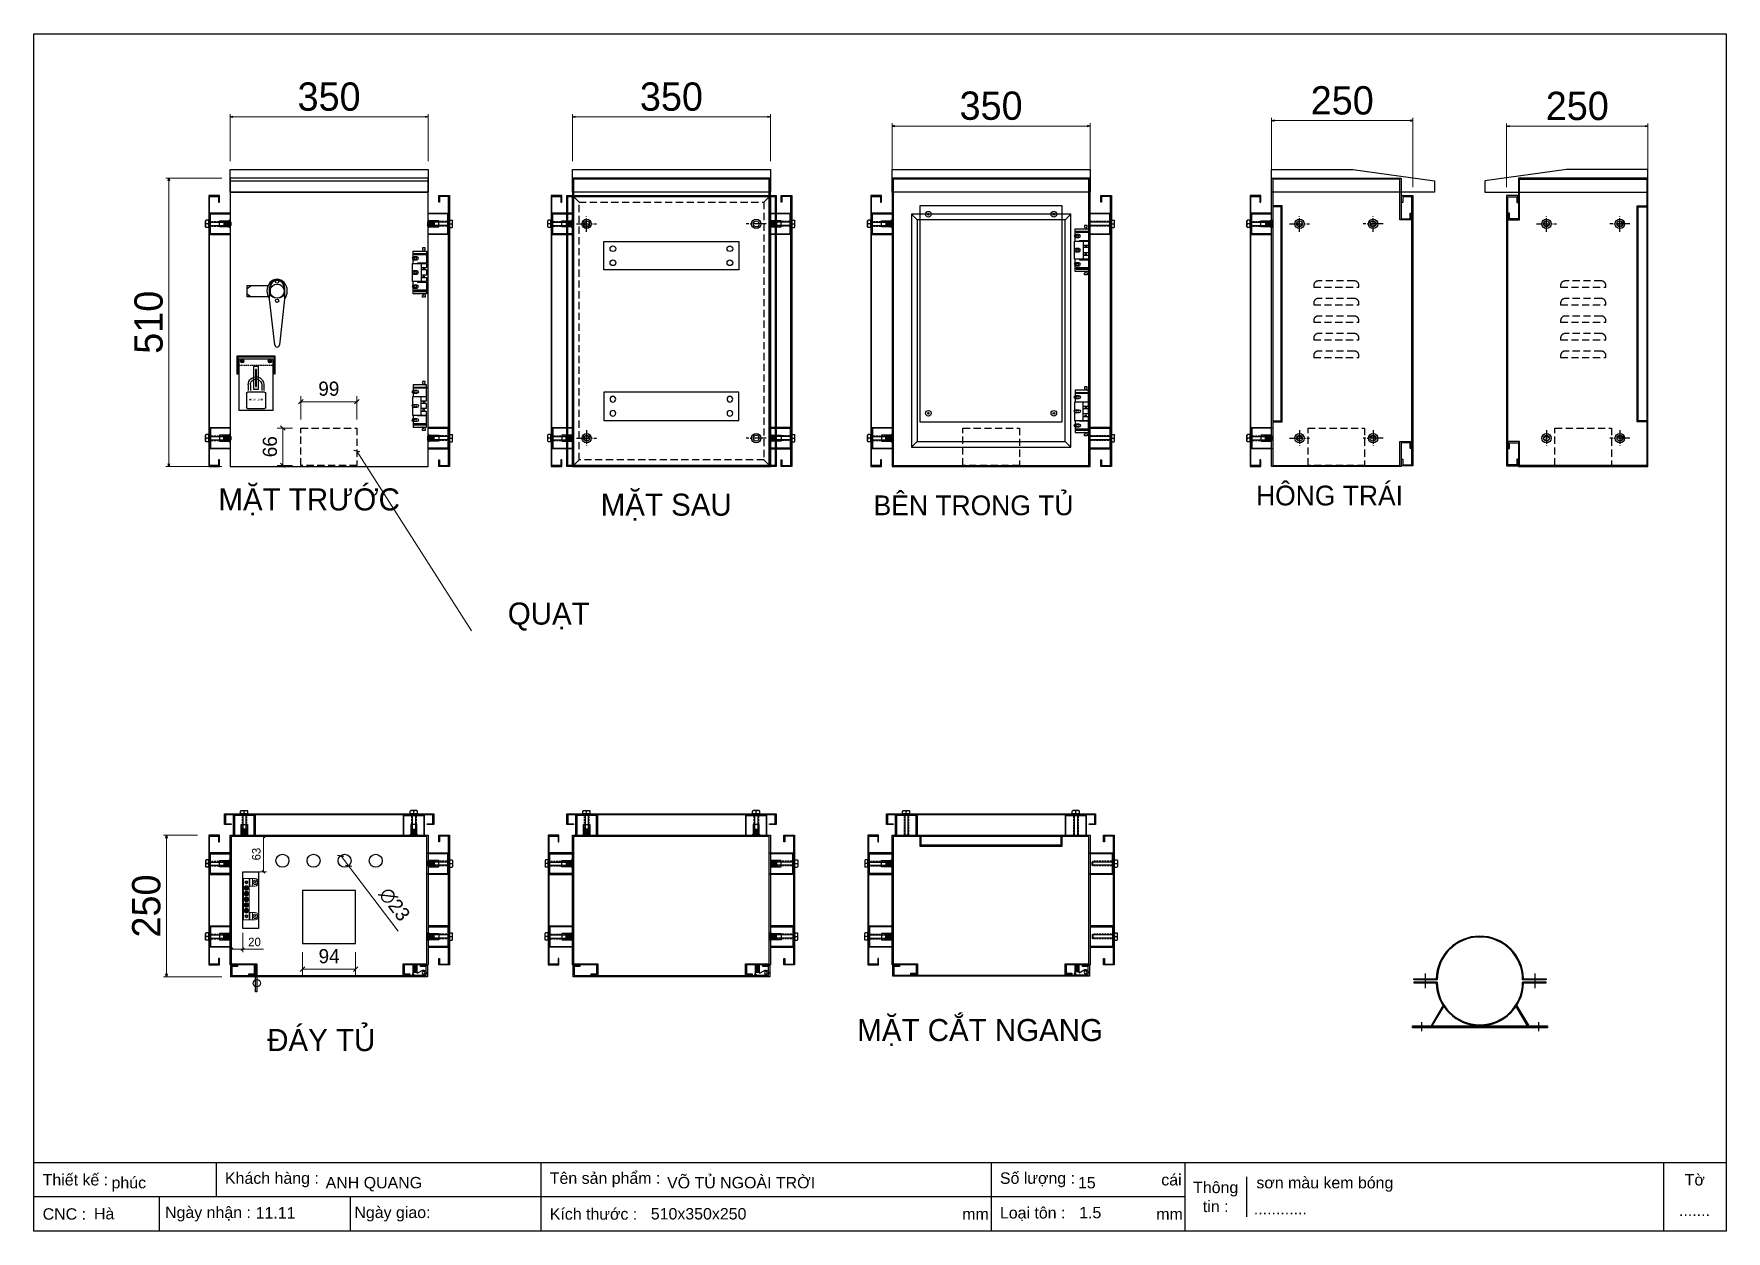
# Model space of a CAD drawing. Header units: millimetres. Extents: x 0 to 2994, y 0 to 2117.
import ezdxf

# ---------------------------------------------------------------- set-up
doc = ezdxf.new("R2010")
doc.units = ezdxf.units.MM
for name, pattern in [('ACAD_ISO04W100', [30.5, 24, -3, 0.5, -3]), ('DASHED', [0.75, 0.5, -0.25]), ('HIDDEN2', [4.7625, 3.175, -1.5875]), ('HIDDENX2', [19.05, 12.7, -6.35])]:
    doc.linetypes.add(name, pattern=pattern)
doc.layers.add('DIM', color=253, linetype='Continuous')
doc.layers.add('hw_VTP', color=7, linetype='Continuous', lineweight=13)
doc.styles.add('Arial', font='arial.ttf')
doc.dimstyles.new('CNC', dxfattribs={"dimtxt": 50, "dimasz": 5, "dimexe": 5, "dimexo": 15, "dimgap": 10, "dimtad": 1, "dimdec": 0, "dimtxsty": 'Standard', "dimblk": 'OPEN30', "dimcen": 10, "dimclrd": 5, "dimclre": 5, "dimclrt": 3, "dimazin": 3, "dimtfac": 1, "dimtdec": 0, "dimtmove": 0, "dimatfit": 3, "dimldrblk": 'ARCHTICK', "dimlwd": 9, "dimlwe": 9})
doc.dimstyles.new('Dim-15', dxfattribs={"dimtxt": 15, "dimasz": 5, "dimexe": 5, "dimexo": 8, "dimgap": 5, "dimtad": 1, "dimdec": 0, "dimtxsty": 'Standard', "dimblk": 'OBLIQUE', "dimcen": 10, "dimclrd": 5, "dimclre": 5, "dimclrt": 3, "dimazin": 3, "dimtfac": 1, "dimtdec": 0, "dimtmove": 0, "dimatfit": 3, "dimldrblk": 'OBLIQUE', "dimlwd": 9, "dimlwe": 9})
doc.dimstyles.new('Dim-25', dxfattribs={"dimtxt": 25, "dimasz": 8, "dimexe": 10, "dimexo": 15, "dimgap": 10, "dimtad": 1, "dimdec": 0, "dimtxsty": 'Standard', "dimblk": 'OBLIQUE', "dimcen": 10, "dimclrd": 5, "dimclre": 5, "dimclrt": 3, "dimazin": 3, "dimtfac": 1, "dimtdec": 0, "dimtmove": 0, "dimatfit": 3, "dimldrblk": 'OBLIQUE', "dimlwd": 9, "dimlwe": 9})

msp = doc.modelspace()

# ---------------------------------------------------------------- texts
at = {"color": 2, "width": 825, "attachment_point": 5}
for s, insert, char_height in [('MẶT TRƯỚC', (487, 1289.4), 39), ('HÔNG TRÁI', (2292.1, 1300.3), 35), ('MẶT SAU', (1118.7, 1280.1), 39), ('BÊN TRONG TỦ', (1662.4, 1283), 35), ('\\pi-50,l75,t75;QUẠT', (898.4, 1086.5), 39), ('ĐÁY TỦ', (508.4, 337.6), 39), ('MẶT CẮT NGANG', (1674, 351.2), 39)]:
    msp.add_mtext(s, dxfattribs=dict(at, insert=insert, char_height=char_height))

# ---------------------------------------------------------------- blocks, each defined once
blk = doc.blocks.new('*D1')
at = {"color": 0, "linetype": 'ByBlock', "lineweight": -2}
for p, q in [((237.4, 1856.9), (238.7, 1861.9)), ((238.7, 1861.9), (240.1, 1856.9)), ((238.7, 1861.9), (238.7, 1856.9)), ((238.7, 1351.9), (237.4, 1356.9)), ((240.1, 1356.9), (238.7, 1351.9)), ((238.7, 1351.9), (238.7, 1356.9))]:
    blk.add_line(p, q, dxfattribs=at)
at = {"layer": 'Defpoints', "color": 0, "transparency": 16777216}
for p in [(347.3, 1861.9), (238.7, 1351.9), (347.3, 1351.9)]:
    blk.add_point(p, dxfattribs=at)
at = {"layer": 'DIM', "color": 5, "lineweight": 9, "transparency": 16777216}
for p, q in [((332.3, 1861.9), (233.7, 1861.9)), ((238.7, 1856.9), (238.7, 1356.9)), ((332.3, 1351.9), (233.7, 1351.9))]:
    blk.add_line(p, q, dxfattribs=at)
at = {"layer": 'DIM', "color": 3, "transparency": 16777216, "insert": (203.2, 1606.9), "char_height": 50, "attachment_point": 5, "rotation": 90}
blk.add_mtext('510', dxfattribs=at)
blk = doc.blocks.new('_ArchTick')
at = {"color": 0, "const_width": 0.15}
blk.add_lwpolyline([(-0.5, -0.5), (0.5, 0.5)], dxfattribs=at)
blk = doc.blocks.new('_Open30')
at = {"color": 0, "linetype": 'ByBlock', "lineweight": -2}
for p, q in [((-1, 0.27), (0, 0)), ((0, 0), (-1, -0.27)), ((0, 0), (-1, 0))]:
    blk.add_line(p, q, dxfattribs=at)
blk = doc.blocks.new('HL011-1-5')
at = {"color": 1}
for p, q in [((24, 70), (2, 70)), ((21.65, 81), (16.65, 81)), ((16.65, 81), (16.65, 78)), ((17.65, 78), (16.65, 78)), ((17.65, 75), (16.65, 75)), ((17.65, 75), (17.65, 78)), ((21.65, 78), (20.65, 78)), ((20.65, 75), (20.65, 78)), ((20.65, 75), (21.65, 75)), ((21.65, 78), (21.65, 81)), ((8, 54.5), (8, 53.5)), ((8, 54.5), (24, 54.5)), ((14.3, 53.5), (14.3, 21.5)), ((14.3, 46.5), (24, 46.5)), ((24, 42), (14.3, 42)), ((24, 33), (14.3, 33)), ((16.65, 54.5), (16.65, 53.5)), ((17.4, 46.5), (18.15, 44)), ((17.4, 28.5), (18.15, 31)), ((18.15, 44), (20.15, 44)), ((18.15, 31), (20.15, 31)), ((20.9, 46.5), (20.15, 44)), ((20.9, 28.5), (20.15, 31)), ((21.65, 53.5), (21.65, 54.5)), ((24, 5), (2, 5)), ((8, 21.5), (8, 20.5)), ((8, 20.5), (24, 20.5)), ((14.3, 28.5), (24, 28.5)), ((16.65, 20.5), (16.65, 21.5)), ((21.65, 21.5), (21.65, 20.5)), ((17.65, 0), (16.65, 0)), ((16.65, -6), (16.65, -3)), ((17.65, -3), (16.65, -3)), ((21.65, -6), (16.65, -6)), ((17.65, 0), (17.65, -3)), ((20.65, 0), (20.65, -3)), ((20.65, 0), (21.65, 0)), ((21.65, -3), (20.65, -3)), ((21.65, -3), (21.65, -6))]:
    blk.add_line(p, q, dxfattribs=at)
for points in [[(0, 53.5), (0, 75), (24, 75), (24, 54.5)], [(24, 28.5), (24, 21.5), (-1, 21.5), (-1, 53.5), (24, 53.5), (24, 46.5)], [(24, 42), (24, 33)], [(24, 20.5), (24, 0), (0, 0), (0, 21.5)]]:
    blk.add_lwpolyline(points, dxfattribs=at)
for points in [[(2, 71), (24, 71), (24, 69), (2, 69)], [(2, 4), (24, 4), (24, 6), (2, 6)]]:
    blk.add_lwpolyline(points, close=True, dxfattribs=at)
for centre in [(4, 62.5), (4, 37.5), (4, 12.5)]:
    blk.add_circle(centre, 2, dxfattribs=at)
blk = doc.blocks.new('MS308-2-1')
at = {"color": 1}
for p, q in [((-53, 4.6), (-46, 10)), ((-13.3, -14.2), (-13.3, 6.7)), ((-12.3, 6.7), (-12.3, -6.9)), ((12.3, 6.7), (12.3, -6.9)), ((13.3, 6.7), (13.3, -14.2)), ((-53, -4.6), (-46, -10)), ((-4, -95), (-13.3, -14.2)), ((13.3, -14.2), (4, -95))]:
    blk.add_line(p, q, dxfattribs=at)
blk.add_lwpolyline([(-15.8, -10), (-53, -10), (-53, 10), (-15.8, 10)], dxfattribs=at)
for centre, radius, start, end in [((0, 6.7), 13.3, 0, 180), ((0, 6.7), 12.3, 0, 180), ((0, 5.9), 17.7, 226.184, 313.816), ((0, -95), 4, 180, 0)]:
    blk.add_arc(centre, radius, start, end, dxfattribs=at)
blk.add_ellipse((0, 0), major_axis=(0, 21), ratio=0.857143, start_param=3.972003, end_param=8.594367, dxfattribs=at)
blk = doc.blocks.new('HL011-1-2')
h = blk.add_hatch()
h.set_pattern_fill('ANSI31', color=2, scale=0.5, style=0)
h.paths.add_polyline_path([(6, 12), (2, 12), (2, 0), (6, 0)])
at = {"color": 1}
for p, q in [((3, 18), (0, 13)), ((0, 0), (0, 13)), ((8, 0), (0, 0)), ((19.1, 18), (3, 18)), ((8, 14), (8, 0)), ((8, 14), (16.7, 9))]:
    blk.add_line(p, q, dxfattribs=at)
blk.add_lwpolyline([(1.8, 16), (-1, 16), (-1, 18), (3, 18)], dxfattribs=at)
at = {"color": 2}
blk.add_lwpolyline([(2, 0), (2, 12), (6, 12), (6, 0)], dxfattribs=at)
at = {"color": 1}
blk.add_circle((19.1, 13.2), 2.5, dxfattribs=at)
blk.add_arc((19.1, 13.2), 4.85, 239.9368, 90, dxfattribs=at)
blk = doc.blocks.new('khoa Viettep')
at = {"color": 1}
for p, q in [((-14, 42), (-14, 32)), ((-10, 41.6), (-10, 32)), ((10, 41.6), (10, 32)), ((14, 42), (14, 32)), ((-17, 2), (-17, 27)), ((-15, 29), (15, 29)), ((15, 0), (-15, 0)), ((17, 27), (17, 2))]:
    blk.add_line(p, q, dxfattribs=at)
for centre in [(-10.4, 15.8), (10.4, 15.8)]:
    blk.add_circle(centre, 0.5, dxfattribs=at)
for centre, radius, start, end in [((0, 42), 14, 100.2846, 180), ((0, 42), 10, 104.4735, 182.1921), ((0, 42), 14, 360, 100.2846), ((0, 42), 10, 357.8079, 104.4735), ((-15, 27), 2, 90, 180), ((-15, 2), 2, 180, 270), ((15, 27), 2, 0, 90), ((15, 2), 2, 270, 0)]:
    blk.add_arc(centre, radius, start, end, dxfattribs=at)
at = {"color": 1, "insert": (0, 15.8), "char_height": 2.8, "width": 22.864, "attachment_point": 5}
blk.add_mtext('{\\f.VnArialH|b0|i0|c0|p34;viÖt tiÖp}', dxfattribs=at)
blk = doc.blocks.new('*D2')
at = {"color": 0, "linetype": 'ByBlock', "lineweight": -2}
for p, q in [((2605.4, 1953.6), (2610.4, 1954.9)), ((2610.4, 1952.3), (2605.4, 1953.6)), ((2605.4, 1953.6), (2610.4, 1953.6)), ((2850.4, 1954.9), (2855.4, 1953.6)), ((2855.4, 1953.6), (2850.4, 1952.3)), ((2855.4, 1953.6), (2850.4, 1953.6))]:
    blk.add_line(p, q, dxfattribs=at)
at = {"layer": 'Defpoints', "color": 0, "transparency": 16777216}
for p in [(2855.4, 1953.6), (2855.4, 1861.9), (2605.4, 1830.9)]:
    blk.add_point(p, dxfattribs=at)
at = {"layer": 'DIM', "color": 5, "lineweight": 9, "transparency": 16777216}
for p, q in [((2605.4, 1845.9), (2605.4, 1958.6)), ((2610.4, 1953.6), (2850.4, 1953.6)), ((2855.4, 1876.9), (2855.4, 1958.6))]:
    blk.add_line(p, q, dxfattribs=at)
at = {"layer": 'DIM', "color": 3, "transparency": 16777216, "insert": (2730.4, 1989.1), "char_height": 50, "attachment_point": 5}
blk.add_mtext('250', dxfattribs=at)
blk = doc.blocks.new('*D3')
at = {"color": 5, "lineweight": 9, "transparency": 16777216}
for p, q in [((1518.4, 1876.9), (1518.4, 1958.9)), ((1523.4, 1953.9), (1863.4, 1953.9)), ((1868.4, 1876.9), (1868.4, 1958.9))]:
    blk.add_line(p, q, dxfattribs=at)
at = {"color": 0, "linetype": 'ByBlock', "lineweight": -2}
for p, q in [((1518.4, 1953.9), (1523.4, 1955.3)), ((1523.4, 1952.6), (1518.4, 1953.9)), ((1518.4, 1953.9), (1523.4, 1953.9)), ((1863.4, 1955.3), (1868.4, 1953.9)), ((1868.4, 1953.9), (1863.4, 1952.6)), ((1868.4, 1953.9), (1863.4, 1953.9))]:
    blk.add_line(p, q, dxfattribs=at)
at = {"layer": 'Defpoints', "color": 0, "transparency": 16777216}
for p in [(1868.4, 1953.9), (1518.4, 1861.9), (1868.4, 1861.9)]:
    blk.add_point(p, dxfattribs=at)
at = {"color": 3, "transparency": 16777216, "insert": (1693.4, 1989.5), "char_height": 50, "attachment_point": 5}
blk.add_mtext('350', dxfattribs=at)
blk = doc.blocks.new('*D4')
at = {"color": 5, "lineweight": 9, "transparency": 16777216}
for p, q in [((347.3, 1891.9), (347.3, 1975)), ((352.3, 1970), (692.3, 1970)), ((697.3, 1891.9), (697.3, 1975))]:
    blk.add_line(p, q, dxfattribs=at)
at = {"color": 0, "linetype": 'ByBlock', "lineweight": -2}
for p, q in [((347.3, 1970), (352.3, 1971.4)), ((352.3, 1968.7), (347.3, 1970)), ((347.3, 1970), (352.3, 1970)), ((692.3, 1971.4), (697.3, 1970)), ((697.3, 1970), (692.3, 1968.7)), ((697.3, 1970), (692.3, 1970))]:
    blk.add_line(p, q, dxfattribs=at)
at = {"layer": 'Defpoints', "color": 0, "transparency": 16777216}
for p in [(697.3, 1970), (347.3, 1876.9), (697.3, 1876.9)]:
    blk.add_point(p, dxfattribs=at)
at = {"color": 3, "transparency": 16777216, "insert": (522.3, 2005.6), "char_height": 50, "attachment_point": 5}
blk.add_mtext('350', dxfattribs=at)
blk = doc.blocks.new('*D5')
at = {"color": 5, "lineweight": 9, "transparency": 16777216}
for p, q in [((952.9, 1891.9), (952.9, 1975)), ((957.9, 1970), (1297.9, 1970)), ((1302.9, 1891.9), (1302.9, 1975))]:
    blk.add_line(p, q, dxfattribs=at)
at = {"color": 0, "linetype": 'ByBlock', "lineweight": -2}
for p, q in [((952.9, 1970), (957.9, 1971.4)), ((957.9, 1968.7), (952.9, 1970)), ((952.9, 1970), (957.9, 1970)), ((1297.9, 1971.4), (1302.9, 1970)), ((1302.9, 1970), (1297.9, 1968.7)), ((1302.9, 1970), (1297.9, 1970))]:
    blk.add_line(p, q, dxfattribs=at)
at = {"layer": 'Defpoints', "color": 0, "transparency": 16777216}
for p in [(1302.9, 1970), (952.9, 1876.9), (1302.9, 1876.9)]:
    blk.add_point(p, dxfattribs=at)
at = {"color": 3, "transparency": 16777216, "insert": (1127.9, 2005.6), "char_height": 50, "attachment_point": 5}
blk.add_mtext('350', dxfattribs=at)
blk = doc.blocks.new('KHUNG CHUẨN')
at = {"color": 7}
for p, q in [((19889.2, -28535.2), (16919.2, -28535.2)), ((17239.2, -28535.2), (17239.2, -28595.2)), ((17809.2, -28535.2), (17809.2, -28655.2)), ((18599.2, -28535.2), (18599.2, -28655.2)), ((18939.2, -28535.2), (18939.2, -28655.2)), ((19779.2, -28535.2), (19779.2, -28655.2)), ((19047.6, -28560.2), (19047.6, -28630.2)), ((18939.2, -28595.2), (16919.2, -28595.2)), ((17139.2, -28595.2), (17139.2, -28655.2)), ((17474.2, -28595.2), (17474.2, -28655.2))]:
    blk.add_line(p, q, dxfattribs=at)
blk.add_lwpolyline([(16919.2, -26555.2), (19889.2, -26555.2), (19889.2, -28655.2), (16919.2, -28655.2)], close=True, dxfattribs=at)
at = {"color": 2, "char_height": 20, "style": 'Arial'}
for s, insert, width, attachment_point in [('  Thiết kế :', (16919.2, -28565.2), 917.634, 4), ('  Khách hàng :', (17239.2, -28565.2), 917.634, 4), ('  Tên sản phẩm :', (17809.2, -28565.2), 917.634, 4), ('  Số lượng :', (18599.2, -28565.2), 917.634, 4), ('cái', (18897.9, -28565.2), 63.517, 4), ('Thông\\Ptin :', (18993.4, -28595.2), 108.311, 5), ('Tờ', (19834.2, -28565.2), 110, 5), ('  CNC :', (16919.2, -28625.2), 917.634, 4), ('  Ngày nhận :', (17134, -28625.2), 556.651, 4), ('  Ngày giao:', (17466.3, -28625.2), 556.651, 4), ('  Kích thước :', (17809.2, -28625.2), 917.634, 4), ('mm', (18548.6, -28625.2), 73.831, 4), ('  Loại tôn :', (18599.2, -28625.2), 917.634, 4), ('mm', (18889.2, -28625.2), 917.634, 4)]:
    blk.add_mtext(s, dxfattribs=dict(at, insert=insert, width=width, attachment_point=attachment_point))
at = {"color": 3, "style": 'Arial'}
for tag, p in [('#01', (17055.6, -28580.1)), ('#02', (17431.4, -28580.1)), ('#03', (18030.6, -28580.1)), ('#08', (18751.7, -28580.1)), ('#10', (19064.8, -28580.1)), ('#04', (17024.8, -28634.6)), ('#05', (17308.5, -28633)), ('#06', (17632.7, -28633.7)), ('#07', (18002, -28634.7)), ('#09', (18753.8, -28632.6)), ('#11', (19060.3, -28625.7)), ('#12', (19806.5, -28628.9))]:
    blk.add_attdef(tag, p, '', height=20, dxfattribs=at)
blk = doc.blocks.new('*D6')
at = {"color": 0, "linetype": 'ByBlock', "lineweight": -2}
for p, q in [((2189.6, 1963.4), (2194.6, 1964.8)), ((2194.6, 1962.1), (2189.6, 1963.4)), ((2189.6, 1963.4), (2194.6, 1963.4)), ((2434.6, 1964.8), (2439.6, 1963.4)), ((2439.6, 1963.4), (2434.6, 1962.1)), ((2439.6, 1963.4), (2434.6, 1963.4))]:
    blk.add_line(p, q, dxfattribs=at)
at = {"layer": 'Defpoints', "color": 0, "transparency": 16777216}
for p in [(2439.6, 1963.4), (2189.6, 1861.9), (2439.6, 1830.9)]:
    blk.add_point(p, dxfattribs=at)
at = {"layer": 'DIM', "color": 5, "lineweight": 9, "transparency": 16777216}
for p, q in [((2189.6, 1876.9), (2189.6, 1968.4)), ((2194.6, 1963.4), (2434.6, 1963.4)), ((2439.6, 1845.9), (2439.6, 1968.4))]:
    blk.add_line(p, q, dxfattribs=at)
at = {"layer": 'DIM', "color": 3, "transparency": 16777216, "insert": (2314.6, 1998.9), "char_height": 50, "attachment_point": 5}
blk.add_mtext('250', dxfattribs=at)
blk = doc.blocks.new('*D7')
at = {"color": 0, "linetype": 'ByBlock', "lineweight": -2}
for p, q in [((476.3, 1470.5), (468.3, 1462.5)), ((567.3, 1462.5), (575.3, 1470.5))]:
    blk.add_line(p, q, dxfattribs=at)
at = {"color": 5, "lineweight": 9, "transparency": 16777216}
for p, q in [((472.3, 1434.9), (472.3, 1476.5)), ((571.3, 1434.9), (571.3, 1476.5)), ((472.3, 1466.5), (571.3, 1466.5))]:
    blk.add_line(p, q, dxfattribs=at)
at = {"layer": 'Defpoints', "color": 0, "transparency": 16777216}
for p in [(571.3, 1466.5), (472.3, 1419.9), (571.3, 1419.9)]:
    blk.add_point(p, dxfattribs=at)
at = {"color": 3, "transparency": 16777216, "insert": (521.8, 1489.3), "char_height": 25, "attachment_point": 5}
blk.add_mtext('99', dxfattribs=at)
blk = doc.blocks.new('_Oblique')
at = {"color": 0, "linetype": 'ByBlock', "lineweight": -2}
blk.add_line((-0.5, -0.5), (0.5, 0.5), dxfattribs=at)
blk = doc.blocks.new('*D8')
at = {"color": 5, "lineweight": 9, "transparency": 16777216}
for p, q in [((457.3, 1419.9), (430.5, 1419.9)), ((440.5, 1419.9), (440.5, 1353.9)), ((457.3, 1353.9), (430.5, 1353.9))]:
    blk.add_line(p, q, dxfattribs=at)
at = {"color": 0, "linetype": 'ByBlock', "lineweight": -2}
for p, q in [((444.5, 1415.9), (436.5, 1423.9)), ((436.5, 1357.9), (444.5, 1349.9))]:
    blk.add_line(p, q, dxfattribs=at)
at = {"layer": 'Defpoints', "color": 0, "transparency": 16777216}
for p in [(472.3, 1419.9), (440.5, 1353.9), (472.3, 1353.9)]:
    blk.add_point(p, dxfattribs=at)
at = {"color": 3, "transparency": 16777216, "insert": (417.7, 1386.9), "char_height": 25, "attachment_point": 5, "rotation": 90}
blk.add_mtext('66', dxfattribs=at)
blk = doc.blocks.new('*D9')
at = {"color": 0, "linetype": 'ByBlock', "lineweight": -2}
for p, q in [((233.3, 694.8), (234.6, 699.8)), ((234.6, 699.8), (235.9, 694.8)), ((234.6, 699.8), (234.6, 694.8)), ((234.6, 449.8), (233.3, 454.8)), ((235.9, 454.8), (234.6, 449.8)), ((234.6, 449.8), (234.6, 454.8))]:
    blk.add_line(p, q, dxfattribs=at)
at = {"layer": 'Defpoints', "color": 0, "transparency": 16777216}
for p in [(304.3, 699.8), (234.6, 449.8), (347.3, 449.8)]:
    blk.add_point(p, dxfattribs=at)
at = {"layer": 'DIM', "color": 5, "lineweight": 9, "transparency": 16777216}
for p, q in [((289.3, 699.8), (229.6, 699.8)), ((234.6, 694.8), (234.6, 454.8)), ((332.3, 449.8), (229.6, 449.8))]:
    blk.add_line(p, q, dxfattribs=at)
at = {"layer": 'DIM', "color": 3, "transparency": 16777216, "insert": (199.1, 574.8), "char_height": 50, "attachment_point": 5, "rotation": 90}
blk.add_mtext('250', dxfattribs=at)
blk = doc.blocks.new('Ecu8')
at = {"color": 5}
for p, q in [((-5.5, 8), (5.5, 8)), ((-4.5, 18), (-4.5, 8)), ((-3.5, 18), (-3.5, 8)), ((-2.5, 18), (-2.5, 8)), ((-1.5, 18), (-1.5, 8)), ((-0.5, 18), (-0.5, 8)), ((0.5, 18), (0.5, 8)), ((1.5, 18), (1.5, 8)), ((2.5, 18), (2.5, 8)), ((3.5, 18), (3.5, 8)), ((4.5, 18), (4.5, 8))]:
    blk.add_line(p, q, dxfattribs=at)
for points in [[(-7, 19), (7, 19), (7, 18), (-7, 18)], [(-5.5, 18), (5.5, 18), (5.5, 0), (-5.5, 0)]]:
    blk.add_lwpolyline(points, close=True, dxfattribs=at)
blk = doc.blocks.new('ecu8van')
at = {"color": 5}
for p, q in [((-6.5, 4.8), (-5.5, 5.5)), ((-6.5, 4.8), (-6.5, 0.8)), ((-6.5, 0.8), (-5.5, 0)), ((-5.5, 5.5), (5.5, 5.5)), ((-5.5, 0), (5.5, 0)), ((0, 4.8), (0, 0.8)), ((6.5, 4.8), (5.5, 5.5)), ((6.5, 0.8), (5.5, 0)), ((6.5, 4.8), (6.5, 0.8))]:
    blk.add_line(p, q, dxfattribs=at)
for centre, start, end in [((-3.2, -1.9), 64.0108, 115.9892), ((-3.2, 7.4), 244.0108, 295.9892), ((3.2, -1.9), 64.0108, 115.9892), ((3.2, 7.4), 244.0108, 295.9892)]:
    blk.add_arc(centre, 7.42, start, end, dxfattribs=at)
blk = doc.blocks.new('222')
for p, q in [((10231.1, -5933), (10230.2, -5934.2)), ((10269.2, -5934.2), (10230.2, -5934.2)), ((10230.2, -5934.2), (10230.2, -5939.7)), ((10269.2, -5939.7), (10230.2, -5939.7)), ((10231.1, -5941), (10230.2, -5939.7)), ((10231.1, -5933), (10231.1, -5941))]:
    blk.add_line(p, q)
at = {"linetype": 'HIDDEN2'}
for p, q in [((10269.2, -5933), (10231.1, -5933)), ((10269.2, -5941), (10231.1, -5941))]:
    blk.add_line(p, q, dxfattribs=at)
at = {"color": 0, "rotation": 90}
blk.add_blockref('ecu8van', (10274.7, -5937), dxfattribs=at)
blk = doc.blocks.new('ggh')
blk.add_lwpolyline([(11944, 1374.4), (12182.7, 1374.4), (12182.7, 1324.4), (11944, 1324.4)], close=True)
at = {"color": 2}
for centre in [(11959.9, 1361.9), (12166.8, 1361.9), (11959.9, 1336.9), (12166.8, 1336.9)]:
    blk.add_circle(centre, 5, dxfattribs=at)
blk = doc.blocks.new('*D10')
at = {"color": 5, "lineweight": 9, "transparency": 16777216}
for p, q in [((475.3, 493.3), (475.3, 453.2)), ((569.3, 493.3), (569.3, 453.2)), ((475.3, 463.2), (569.3, 463.2))]:
    blk.add_line(p, q, dxfattribs=at)
at = {"color": 0, "linetype": 'ByBlock', "lineweight": -2}
for p, q in [((479.3, 467.2), (471.3, 459.2)), ((565.3, 459.2), (573.3, 467.2))]:
    blk.add_line(p, q, dxfattribs=at)
at = {"layer": 'Defpoints', "color": 0, "transparency": 16777216}
for p in [(475.3, 508.3), (569.3, 508.3), (569.3, 463.2)]:
    blk.add_point(p, dxfattribs=at)
at = {"color": 3, "transparency": 16777216, "insert": (522.3, 486), "char_height": 25, "attachment_point": 5}
blk.add_mtext('94', dxfattribs=at)
blk = doc.blocks.new('*D11')
at = {"color": 0, "linetype": 'ByBlock', "lineweight": -2}
for p, q in [((537.3, 664.8), (548.5, 663.2)), ((562.4, 644.9), (551.2, 646.5))]:
    blk.add_line(p, q, dxfattribs=at)
at = {"color": 5, "lineweight": 9, "transparency": 16777216}
for p in [(542.9, 664), (644.4, 530.5)]:
    blk.add_line(p, (556.8, 645.7), dxfattribs=at)
at = {"layer": 'Defpoints', "color": 0, "transparency": 16777216}
for p in [(542.9, 664), (556.8, 645.7)]:
    blk.add_point(p, dxfattribs=at)
at = {"color": 3, "transparency": 16777216, "insert": (637.9, 577.7), "char_height": 25, "attachment_point": 5, "rotation": 307.2468}
blk.add_mtext('∅23', dxfattribs=at)
blk = doc.blocks.new('*U9491')
at = {"layer": 'hw_VTP', "color": 7}
for p, q in [((-36.5, 11), (-23.5, 11)), ((-36.5, 11), (-36.5, 10)), ((-36.5, -1), (-36.5, 0)), ((-23.5, 11), (-23.5, 10)), ((-23.5, 0), (-23.5, -1)), ((23.5, 10), (23.5, 11)), ((23.5, 11), (36.5, 11)), ((23.5, -1), (23.5, 0)), ((36.5, 11), (36.5, 10)), ((36.5, 0), (36.5, -1)), ((-36.5, -1), (-23.5, -1)), ((-36.5, -6), (-36.5, -1)), ((-36.5, -6), (-23.5, -6)), ((-36.5, -10.5), (-36.5, -6)), ((-23.5, -1), (-23.5, -6)), ((-23.5, -6), (-23.5, -10.5)), ((23.5, -1), (36.5, -1)), ((23.5, -6), (23.5, -1)), ((23.5, -6), (36.5, -6)), ((23.5, -10.5), (23.5, -6)), ((36.5, -1), (36.5, -6)), ((36.5, -6), (36.5, -10.5))]:
    blk.add_line(p, q, dxfattribs=at)
at = {"layer": 'hw_VTP', "color": 30}
for p, q in [((36.5, 10), (-36.5, 10)), ((-36.5, 0), (-36.5, 10)), ((-36.5, 0), (36.5, 0)), ((-22.1, 5.7), (-21.2, 5.7)), ((-21.2, 4.3), (-22.1, 4.3)), ((-21, 5.4), (-21.9, 5.4)), ((-21.9, 4.6), (-21, 4.6)), ((-21.2, 5.7), (-20.7, 6.2)), ((-20.7, 3.8), (-21.2, 4.3)), ((-20.4, 6), (-21, 5.4)), ((-21, 5.4), (-21, 5.4)), ((-21, 4.6), (-20.4, 4)), ((-20.9, 5.5), (-20.9, 4.5)), ((-20.7, 6.2), (-20.7, 7.1)), ((-20.7, 2.9), (-20.7, 3.8)), ((-19.5, 5.9), (-20.5, 5.9)), ((-20.5, 4.1), (-19.5, 4.1)), ((-20.4, 6.9), (-20.4, 6)), ((-20.4, 4), (-20.4, 3.1)), ((-20.4, 4), (-20.4, 4)), ((-19.6, 6), (-19.6, 6.9)), ((-19, 5.4), (-19.6, 6)), ((-19.6, 6), (-19.6, 6)), ((-19.6, 4), (-19, 4.6)), ((-19.6, 3.1), (-19.6, 4)), ((-19.3, 7.1), (-19.3, 6.2)), ((-19.3, 6.2), (-18.8, 5.7)), ((-18.8, 4.3), (-19.3, 3.8)), ((-19.3, 3.8), (-19.3, 2.9)), ((-19.1, 4.5), (-19.1, 5.5)), ((-18.1, 5.4), (-19, 5.4)), ((-19, 4.6), (-18.1, 4.6)), ((-19, 4.6), (-19, 4.6)), ((-18.8, 5.7), (-17.9, 5.7)), ((-17.9, 4.3), (-18.8, 4.3)), ((-12.1, 5.7), (-11.2, 5.7)), ((-11.2, 4.3), (-12.1, 4.3)), ((-11, 5.4), (-11.9, 5.4)), ((-11.9, 4.6), (-11, 4.6)), ((-11.2, 5.7), (-10.7, 6.2)), ((-10.7, 3.8), (-11.2, 4.3)), ((-10.4, 6), (-11, 5.4)), ((-11, 5.4), (-11, 5.4)), ((-11, 4.6), (-10.4, 4)), ((-10.9, 5.5), (-10.9, 4.5)), ((-10.7, 6.2), (-10.7, 7.1)), ((-10.7, 2.9), (-10.7, 3.8)), ((-9.5, 5.9), (-10.5, 5.9)), ((-10.5, 4.1), (-9.5, 4.1)), ((-10.4, 6.9), (-10.4, 6)), ((-10.4, 4), (-10.4, 3.1)), ((-10.4, 4), (-10.4, 4)), ((-9.6, 6), (-9.6, 6.9)), ((-9, 5.4), (-9.6, 6)), ((-9.6, 6), (-9.6, 6)), ((-9.6, 4), (-9, 4.6)), ((-9.6, 3.1), (-9.6, 4)), ((-9.3, 7.1), (-9.3, 6.2)), ((-9.3, 6.2), (-8.8, 5.7)), ((-8.8, 4.3), (-9.3, 3.8)), ((-9.3, 3.8), (-9.3, 2.9)), ((-9.1, 4.5), (-9.1, 5.5)), ((-8.1, 5.4), (-9, 5.4)), ((-9, 4.6), (-8.1, 4.6)), ((-9, 4.6), (-9, 4.6)), ((-8.8, 5.7), (-7.9, 5.7)), ((-7.9, 4.3), (-8.8, 4.3)), ((-2.1, 5.7), (-1.2, 5.7)), ((-1.2, 4.3), (-2.1, 4.3)), ((-1, 5.4), (-1.9, 5.4)), ((-1.9, 4.6), (-1, 4.6)), ((-1.2, 5.7), (-0.7, 6.2)), ((-0.7, 3.8), (-1.2, 4.3)), ((-0.4, 6), (-1, 5.4)), ((-1, 5.4), (-1, 5.4)), ((-1, 4.6), (-0.4, 4)), ((-0.9, 5.5), (-0.9, 4.5)), ((-0.7, 6.2), (-0.7, 7.1)), ((-0.7, 2.9), (-0.7, 3.8)), ((0.5, 5.9), (-0.5, 5.9)), ((-0.5, 4.1), (0.5, 4.1)), ((-0.4, 6.9), (-0.4, 6)), ((-0.4, 4), (-0.4, 3.1)), ((-0.4, 4), (-0.4, 4)), ((0.4, 6), (0.4, 6.9)), ((1, 5.4), (0.4, 6)), ((0.4, 6), (0.4, 6)), ((0.4, 4), (1, 4.6)), ((0.4, 3.1), (0.4, 4)), ((0.7, 7.1), (0.7, 6.2)), ((0.7, 6.2), (1.2, 5.7)), ((1.2, 4.3), (0.7, 3.8)), ((0.7, 3.8), (0.7, 2.9)), ((0.9, 4.5), (0.9, 5.5)), ((1.9, 5.4), (1, 5.4)), ((1, 4.6), (1.9, 4.6)), ((1, 4.6), (1, 4.6)), ((1.2, 5.7), (2.1, 5.7)), ((2.1, 4.3), (1.2, 4.3)), ((7.9, 5.7), (8.8, 5.7)), ((8.8, 4.3), (7.9, 4.3)), ((9, 5.4), (8.1, 5.4)), ((8.1, 4.6), (9, 4.6)), ((8.8, 5.7), (9.3, 6.2)), ((9.3, 3.8), (8.8, 4.3)), ((9.6, 6), (9, 5.4)), ((9, 5.4), (9, 5.4)), ((9, 4.6), (9.6, 4)), ((9.1, 5.5), (9.1, 4.5)), ((9.3, 6.2), (9.3, 7.1)), ((9.3, 2.9), (9.3, 3.8)), ((10.5, 5.9), (9.5, 5.9)), ((9.5, 4.1), (10.5, 4.1)), ((9.6, 6.9), (9.6, 6)), ((9.6, 4), (9.6, 3.1)), ((9.6, 4), (9.6, 4)), ((10.4, 6), (10.4, 6.9)), ((11, 5.4), (10.4, 6)), ((10.4, 6), (10.4, 6)), ((10.4, 4), (11, 4.6)), ((10.4, 3.1), (10.4, 4)), ((10.7, 7.1), (10.7, 6.2)), ((10.7, 6.2), (11.2, 5.7)), ((11.2, 4.3), (10.7, 3.8)), ((10.7, 3.8), (10.7, 2.9)), ((10.9, 4.5), (10.9, 5.5)), ((11.9, 5.4), (11, 5.4)), ((11, 4.6), (11.9, 4.6)), ((11, 4.6), (11, 4.6)), ((11.2, 5.7), (12.1, 5.7)), ((12.1, 4.3), (11.2, 4.3)), ((17.9, 5.7), (18.8, 5.7)), ((18.8, 4.3), (17.9, 4.3)), ((19, 5.4), (18.1, 5.4)), ((18.1, 4.6), (19, 4.6)), ((18.8, 5.7), (19.3, 6.2)), ((19.3, 3.8), (18.8, 4.3)), ((19.6, 6), (19, 5.4)), ((19, 5.4), (19, 5.4)), ((19, 4.6), (19.6, 4)), ((19.1, 5.5), (19.1, 4.5)), ((19.3, 6.2), (19.3, 7.1)), ((19.3, 2.9), (19.3, 3.8)), ((20.5, 5.9), (19.5, 5.9)), ((19.5, 4.1), (20.5, 4.1)), ((19.6, 6.9), (19.6, 6)), ((19.6, 4), (19.6, 3.1)), ((19.6, 4), (19.6, 4)), ((20.4, 6), (20.4, 6.9)), ((21, 5.4), (20.4, 6)), ((20.4, 6), (20.4, 6)), ((20.4, 4), (21, 4.6)), ((20.4, 3.1), (20.4, 4)), ((20.7, 7.1), (20.7, 6.2)), ((20.7, 6.2), (21.2, 5.7)), ((21.2, 4.3), (20.7, 3.8)), ((20.7, 3.8), (20.7, 2.9)), ((20.9, 4.5), (20.9, 5.5)), ((21.9, 5.4), (21, 5.4)), ((21, 4.6), (21.9, 4.6)), ((21, 4.6), (21, 4.6)), ((21.2, 5.7), (22.1, 5.7)), ((22.1, 4.3), (21.2, 4.3)), ((36.5, 10), (36.5, 0))]:
    blk.add_line(p, q, dxfattribs=at)
at = {"layer": 'hw_VTP', "color": 7}
for centre, radius in [((-30, 5), 2.5), ((-30, 5), 1.5), ((30, 5), 2.5), ((30, 5), 1.5), ((-30, -11), 4), ((-30, -11), 1.5), ((30, -11), 4), ((30, -11), 1.5)]:
    blk.add_circle(centre, radius, dxfattribs=at)
at = {"layer": 'hw_VTP', "color": 30}
for centre, radius in [((-20, 5), 4), ((-20, 5), 3.83), ((-10, 5), 4), ((-10, 5), 3.83), ((0, 5), 4), ((0, 5), 3.83), ((10, 5), 4), ((10, 5), 3.83), ((20, 5), 4), ((20, 5), 3.83)]:
    blk.add_circle(centre, radius, dxfattribs=at)
at = {"layer": 'hw_VTP', "color": 7}
for centre in [(-30, -10.5), (30, -10.5)]:
    blk.add_arc(centre, 6.5, 180, 0, dxfattribs=at)
at = {"layer": 'hw_VTP', "color": 30}
for centre, major_axis in [((-18.9, 5), (0, -6.36)), ((-20, 3.9), (-6.36, 0)), ((-20, 6.1), (6.36, 0)), ((-21.1, 5), (0, 6.36)), ((-8.9, 5), (0, -6.36)), ((-10, 3.9), (-6.36, 0)), ((-10, 6.1), (6.36, 0)), ((-11.1, 5), (0, 6.36)), ((1.1, 5), (0, -6.36)), ((0, 3.9), (-6.36, 0)), ((0, 6.1), (6.36, 0)), ((-1.1, 5), (0, 6.36)), ((11.1, 5), (0, -6.36)), ((10, 3.9), (-6.36, 0)), ((10, 6.1), (6.36, 0)), ((8.9, 5), (0, 6.36)), ((21.1, 5), (0, -6.36)), ((20, 3.9), (-6.36, 0)), ((20, 6.1), (6.36, 0)), ((18.9, 5), (0, 6.36))]:
    blk.add_ellipse(centre, major_axis=major_axis, ratio=0.499722, start_param=4.603833, end_param=4.820944, dxfattribs=at)
for points, weights in [([(-21.9, 5.4), (-22, 5.5), (-22.1, 5.7)], [1, 1.00025945065, 1]), ([(-22.1, 4.3), (-22, 4.5), (-21.9, 4.6)], [1, 1.00025945066, 1]), ([(-21, 4.6), (-21, 4.6), (-21, 4.6)], [0.960465329359, 0.960447412211, 0.960429506847]), ([(-20.7, 7.1), (-20.5, 7), (-20.4, 6.9)], [1, 1.00025945067, 1]), ([(-20.4, 3.1), (-20.5, 3), (-20.7, 2.9)], [1, 1.00025945069, 1]), ([(-20.4, 6), (-20.4, 6), (-20.4, 6)], [0.960465329359, 0.960447412211, 0.960429506847]), ([(-19.6, 6.9), (-19.5, 7), (-19.3, 7.1)], [1, 1.00025945066, 1]), ([(-19.6, 4), (-19.6, 4), (-19.6, 4)], [0.960465329359, 0.960447412211, 0.960429506847]), ([(-19.3, 2.9), (-19.5, 3), (-19.6, 3.1)], [1, 1.00025945066, 1]), ([(-19, 5.4), (-19, 5.4), (-19, 5.4)], [0.960465329359, 0.960447412211, 0.960429506847]), ([(-17.9, 5.7), (-18, 5.5), (-18.1, 5.4)], [1, 1.00025945064, 1]), ([(-18.1, 4.6), (-18, 4.5), (-17.9, 4.3)], [1, 1.00025945063, 1]), ([(-11.9, 5.4), (-12, 5.5), (-12.1, 5.7)], [1, 1.00025945065, 1]), ([(-12.1, 4.3), (-12, 4.5), (-11.9, 4.6)], [1, 1.00025945066, 1]), ([(-11, 4.6), (-11, 4.6), (-11, 4.6)], [0.960465329359, 0.960447412211, 0.960429506847]), ([(-10.7, 7.1), (-10.5, 7), (-10.4, 6.9)], [1, 1.00025945067, 1]), ([(-10.4, 3.1), (-10.5, 3), (-10.7, 2.9)], [1, 1.00025945069, 1]), ([(-10.4, 6), (-10.4, 6), (-10.4, 6)], [0.960465329359, 0.960447412211, 0.960429506847]), ([(-9.6, 6.9), (-9.5, 7), (-9.3, 7.1)], [1, 1.00025945066, 1]), ([(-9.6, 4), (-9.6, 4), (-9.6, 4)], [0.960465329359, 0.960447412211, 0.960429506847]), ([(-9.3, 2.9), (-9.5, 3), (-9.6, 3.1)], [1, 1.00025945066, 1]), ([(-9, 5.4), (-9, 5.4), (-9, 5.4)], [0.960465329359, 0.960447412211, 0.960429506847]), ([(-7.9, 5.7), (-8, 5.5), (-8.1, 5.4)], [1, 1.00025945064, 1]), ([(-8.1, 4.6), (-8, 4.5), (-7.9, 4.3)], [1, 1.00025945063, 1]), ([(-1.9, 5.4), (-2, 5.5), (-2.1, 5.7)], [1, 1.00025945065, 1]), ([(-2.1, 4.3), (-2, 4.5), (-1.9, 4.6)], [1, 1.00025945066, 1]), ([(-1, 4.6), (-1, 4.6), (-1, 4.6)], [0.960465329359, 0.960447412211, 0.960429506847]), ([(-0.7, 7.1), (-0.5, 7), (-0.4, 6.9)], [1, 1.00025945067, 1]), ([(-0.4, 3.1), (-0.5, 3), (-0.7, 2.9)], [1, 1.00025945069, 1]), ([(-0.4, 6), (-0.4, 6), (-0.4, 6)], [0.960465329359, 0.960447412211, 0.960429506847]), ([(0.4, 6.9), (0.5, 7), (0.7, 7.1)], [1, 1.00025945066, 1]), ([(0.4, 4), (0.4, 4), (0.4, 4)], [0.960465329359, 0.960447412211, 0.960429506847]), ([(0.7, 2.9), (0.5, 3), (0.4, 3.1)], [1, 1.00025945066, 1]), ([(1, 5.4), (1, 5.4), (1, 5.4)], [0.960465329359, 0.960447412211, 0.960429506847]), ([(2.1, 5.7), (2, 5.5), (1.9, 5.4)], [1, 1.00025945064, 1]), ([(1.9, 4.6), (2, 4.5), (2.1, 4.3)], [1, 1.00025945063, 1]), ([(8.1, 5.4), (8, 5.5), (7.9, 5.7)], [1, 1.00025945065, 1]), ([(7.9, 4.3), (8, 4.5), (8.1, 4.6)], [1, 1.00025945066, 1]), ([(9, 4.6), (9, 4.6), (9, 4.6)], [0.960465329359, 0.960447412211, 0.960429506847]), ([(9.3, 7.1), (9.5, 7), (9.6, 6.9)], [1, 1.00025945067, 1]), ([(9.6, 3.1), (9.5, 3), (9.3, 2.9)], [1, 1.00025945069, 1]), ([(9.6, 6), (9.6, 6), (9.6, 6)], [0.960465329359, 0.960447412211, 0.960429506847]), ([(10.4, 6.9), (10.5, 7), (10.7, 7.1)], [1, 1.00025945066, 1]), ([(10.4, 4), (10.4, 4), (10.4, 4)], [0.960465329359, 0.960447412211, 0.960429506847]), ([(10.7, 2.9), (10.5, 3), (10.4, 3.1)], [1, 1.00025945066, 1]), ([(11, 5.4), (11, 5.4), (11, 5.4)], [0.960465329359, 0.960447412211, 0.960429506847]), ([(12.1, 5.7), (12, 5.5), (11.9, 5.4)], [1, 1.00025945064, 1]), ([(11.9, 4.6), (12, 4.5), (12.1, 4.3)], [1, 1.00025945063, 1]), ([(18.1, 5.4), (18, 5.5), (17.9, 5.7)], [1, 1.00025945065, 1]), ([(17.9, 4.3), (18, 4.5), (18.1, 4.6)], [1, 1.00025945066, 1]), ([(19, 4.6), (19, 4.6), (19, 4.6)], [0.960465329359, 0.960447412211, 0.960429506847]), ([(19.3, 7.1), (19.5, 7), (19.6, 6.9)], [1, 1.00025945067, 1]), ([(19.6, 3.1), (19.5, 3), (19.3, 2.9)], [1, 1.00025945069, 1]), ([(19.6, 6), (19.6, 6), (19.6, 6)], [0.960465329359, 0.960447412211, 0.960429506847]), ([(20.4, 6.9), (20.5, 7), (20.7, 7.1)], [1, 1.00025945066, 1]), ([(20.4, 4), (20.4, 4), (20.4, 4)], [0.960465329359, 0.960447412211, 0.960429506847]), ([(20.7, 2.9), (20.5, 3), (20.4, 3.1)], [1, 1.00025945066, 1]), ([(21, 5.4), (21, 5.4), (21, 5.4)], [0.960465329359, 0.960447412211, 0.960429506847]), ([(22.1, 5.7), (22, 5.5), (21.9, 5.4)], [1, 1.00025945064, 1]), ([(21.9, 4.6), (22, 4.5), (22.1, 4.3)], [1, 1.00025945063, 1])]:
    blk.add_rational_spline(points, weights, degree=2, dxfattribs=at)
for points in [[(-21.2, 5.7), (-21.1, 5.6), (-21.1, 5.5), (-21, 5.4)], [(-21.2, 4.3), (-21.1, 4.4), (-21.1, 4.5), (-21, 4.6)], [(-20.7, 6.2), (-20.6, 6.1), (-20.5, 6.1), (-20.4, 6)], [(-20.7, 3.8), (-20.6, 3.9), (-20.5, 3.9), (-20.4, 4)], [(-19.3, 6.2), (-19.4, 6.1), (-19.5, 6.1), (-19.6, 6)], [(-19.3, 3.8), (-19.4, 3.9), (-19.5, 3.9), (-19.6, 4)], [(-18.8, 5.7), (-18.9, 5.6), (-18.9, 5.5), (-19, 5.4)], [(-18.8, 4.3), (-18.9, 4.4), (-18.9, 4.5), (-19, 4.6)], [(-11.2, 5.7), (-11.1, 5.6), (-11.1, 5.5), (-11, 5.4)], [(-11.2, 4.3), (-11.1, 4.4), (-11.1, 4.5), (-11, 4.6)], [(-10.7, 6.2), (-10.6, 6.1), (-10.5, 6.1), (-10.4, 6)], [(-10.7, 3.8), (-10.6, 3.9), (-10.5, 3.9), (-10.4, 4)], [(-9.3, 6.2), (-9.4, 6.1), (-9.5, 6.1), (-9.6, 6)], [(-9.3, 3.8), (-9.4, 3.9), (-9.5, 3.9), (-9.6, 4)], [(-8.8, 5.7), (-8.9, 5.6), (-8.9, 5.5), (-9, 5.4)], [(-8.8, 4.3), (-8.9, 4.4), (-8.9, 4.5), (-9, 4.6)], [(-1.2, 5.7), (-1.1, 5.6), (-1.1, 5.5), (-1, 5.4)], [(-1.2, 4.3), (-1.1, 4.4), (-1.1, 4.5), (-1, 4.6)], [(-0.7, 6.2), (-0.6, 6.1), (-0.5, 6.1), (-0.4, 6)], [(-0.7, 3.8), (-0.6, 3.9), (-0.5, 3.9), (-0.4, 4)], [(0.7, 6.2), (0.6, 6.1), (0.5, 6.1), (0.4, 6)], [(0.7, 3.8), (0.6, 3.9), (0.5, 3.9), (0.4, 4)], [(1.2, 5.7), (1.1, 5.6), (1.1, 5.5), (1, 5.4)], [(1.2, 4.3), (1.1, 4.4), (1.1, 4.5), (1, 4.6)], [(8.8, 5.7), (8.9, 5.6), (8.9, 5.5), (9, 5.4)], [(8.8, 4.3), (8.9, 4.4), (8.9, 4.5), (9, 4.6)], [(9.3, 6.2), (9.4, 6.1), (9.5, 6.1), (9.6, 6)], [(9.3, 3.8), (9.4, 3.9), (9.5, 3.9), (9.6, 4)], [(10.7, 6.2), (10.6, 6.1), (10.5, 6.1), (10.4, 6)], [(10.7, 3.8), (10.6, 3.9), (10.5, 3.9), (10.4, 4)], [(11.2, 5.7), (11.1, 5.6), (11.1, 5.5), (11, 5.4)], [(11.2, 4.3), (11.1, 4.4), (11.1, 4.5), (11, 4.6)], [(18.8, 5.7), (18.9, 5.6), (18.9, 5.5), (19, 5.4)], [(18.8, 4.3), (18.9, 4.4), (18.9, 4.5), (19, 4.6)], [(19.3, 6.2), (19.4, 6.1), (19.5, 6.1), (19.6, 6)], [(19.3, 3.8), (19.4, 3.9), (19.5, 3.9), (19.6, 4)], [(20.7, 6.2), (20.6, 6.1), (20.5, 6.1), (20.4, 6)], [(20.7, 3.8), (20.6, 3.9), (20.5, 3.9), (20.4, 4)], [(21.2, 5.7), (21.1, 5.6), (21.1, 5.5), (21, 5.4)], [(21.2, 4.3), (21.1, 4.4), (21.1, 4.5), (21, 4.6)]]:
    blk.add_open_spline(points, degree=3, dxfattribs=at)
blk = doc.blocks.new('*D12')
at = {"color": 5, "lineweight": 9, "transparency": 16777216}
for p, q in [((349.3, 530.2), (349.3, 493.5)), ((369.5, 527.3), (369.5, 493.5)), ((349.3, 498.5), (369.5, 498.5)), ((369.5, 498.5), (406.2, 498.5))]:
    blk.add_line(p, q, dxfattribs=at)
at = {"color": 0, "linetype": 'ByBlock', "lineweight": -2}
for p, q in [((351.8, 501), (346.8, 496)), ((367, 496), (372, 501))]:
    blk.add_line(p, q, dxfattribs=at)
at = {"layer": 'Defpoints', "color": 0, "transparency": 16777216}
for p in [(349.3, 538.2), (369.5, 535.3), (369.5, 498.5)]:
    blk.add_point(p, dxfattribs=at)
at = {"color": 3, "transparency": 16777216, "insert": (390.4, 511.2), "char_height": 15, "attachment_point": 5}
blk.add_mtext('20', dxfattribs=at)
blk = doc.blocks.new('*D13')
at = {"color": 5, "lineweight": 9, "transparency": 16777216}
for p, q in [((357.3, 697.8), (411.3, 697.8)), ((406.3, 697.8), (406.3, 635.3)), ((377.5, 635.3), (411.3, 635.3))]:
    blk.add_line(p, q, dxfattribs=at)
at = {"color": 0, "linetype": 'ByBlock', "lineweight": -2}
for p, q in [((408.8, 695.3), (403.8, 700.3)), ((403.8, 637.8), (408.8, 632.8))]:
    blk.add_line(p, q, dxfattribs=at)
at = {"layer": 'Defpoints', "color": 0, "transparency": 16777216}
for p in [(349.3, 697.8), (369.5, 635.3), (406.3, 635.3)]:
    blk.add_point(p, dxfattribs=at)
at = {"color": 3, "transparency": 16777216, "insert": (393.6, 666.6), "char_height": 15, "attachment_point": 5, "rotation": 90}
blk.add_mtext('63', dxfattribs=at)

# ---------------------------------------------------------------- dimensions: what is measured, and where the dimension line sits
for base, p1, p2, dimstyle, picture, middle in [((697.3, 1970), (347.3, 1876.9), (697.3, 1876.9), 'CNC', '*D4', (522.3, 2005.6)), ((1302.9, 1970), (952.9, 1876.9), (1302.9, 1876.9), 'CNC', '*D5', (1127.9, 2005.6)), ((1868.4, 1953.9), (1518.4, 1861.9), (1868.4, 1861.9), 'CNC', '*D3', (1693.4, 1989.5)), ((571.3, 1466.5), (472.3, 1419.9), (571.3, 1419.9), 'Dim-25', '*D7', (521.8, 1489.3)), ((369.5, 498.5), (349.3, 538.2), (369.5, 535.3), 'Dim-15', '*D12', (390.4, 511.2)), ((569.3, 463.2), (475.3, 508.3), (569.3, 508.3), 'Dim-25', '*D10', (522.3, 486))]:
    dim = msp.add_linear_dim(base=base, p1=p1, p2=p2, dimstyle=dimstyle)
    dim.commit()
    dim.dimension.update_dxf_attribs({"geometry": picture, "text_midpoint": middle})
for base, p1, p2, dimstyle, picture, middle in [((440.5, 1353.9), (472.3, 1419.9), (472.3, 1353.9), 'Dim-25', '*D8', (417.7, 1386.9)), ((406.2960384, 635.349524), (349.3162094, 697.849524), (369.5439097, 635.349524), 'Dim-15', '*D13', (393.6323276, 666.599524))]:
    dim = msp.add_linear_dim(base=base, p1=p1, p2=p2, angle=90, dimstyle=dimstyle)
    dim.commit()
    dim.dimension.update_dxf_attribs({"geometry": picture, "text_midpoint": middle})
dim = msp.add_diameter_dim_2p(p1=(542.9, 664), p2=(556.8, 645.7), dimstyle='Dim-25')
dim.commit()
dim.dimension.update_dxf_attribs({"geometry": '*D11', "text_midpoint": (619.2, 563.5), "dimtype": 163})
at = {"layer": 'DIM', "color": 2}
for base, p1, p2, picture, middle in [((2439.6, 1963.4), (2189.6, 1861.9), (2439.6, 1830.9), '*D6', (2314.6, 1998.9)), ((2855.4, 1953.6), (2605.4, 1830.9), (2855.4, 1861.9), '*D2', (2730.4, 1989.1))]:
    dim = msp.add_linear_dim(base=base, p1=p1, p2=p2, dimstyle='CNC', dxfattribs=at)
    dim.commit()
    dim.dimension.update_dxf_attribs({"geometry": picture, "text_midpoint": middle})
at = {"layer": 'DIM', "color": 7}
dim = msp.add_linear_dim(base=(238.7, 1351.9), p1=(347.3, 1861.9), p2=(347.3, 1351.9), angle=90, dimstyle='CNC', dxfattribs=at)
dim.commit()
dim.dimension.update_dxf_attribs({"geometry": '*D1', "text_midpoint": (203.2, 1606.9)})
at = {"layer": 'DIM', "color": 2}
dim = msp.add_linear_dim(base=(234.6, 449.8), p1=(304.3, 699.8), p2=(347.3, 449.8), angle=90, dimstyle='CNC', dxfattribs=at)
dim.commit()
dim.dimension.update_dxf_attribs({"geometry": '*D9', "text_midpoint": (199.1, 574.8)})

# ---------------------------------------------------------------- hatches: boundary and pattern name
h = msp.add_hatch()
h.set_pattern_fill('ANSI31', color=1, scale=0.2, style=0)
h.set_pattern_definition([(135, (3866.47674, -11496.07881), (0.0898025612, 0.0898025612), [])])
h.paths.add_polyline_path([(393.8, 1493.4), (392.3, 1493.4), (392.3, 1523.4), (393.8, 1523.4)])

# ---------------------------------------------------------------- linework, layer by layer
at = {"color": 4, "linetype": 'Continuous'}
for p, q in [((347.3, 1856.9), (697.3, 1856.9)), ((347.3, 1836.9), (697.3, 1836.9))]:
    msp.add_line(p, q, dxfattribs=at)
at = {"color": 7, "linetype": 'HIDDENX2'}
msp.add_line((1302.9, 1861.9), (952.9, 1861.9), dxfattribs=at)
at = {"color": 7}
for p, q in [((952.9, 1861.9), (952.9, 1351.9)), ((1302.9, 1351.9), (1302.9, 1861.9)), ((952.9, 1351.9), (1302.9, 1351.9))]:
    msp.add_line(p, q, dxfattribs=at)
for p, q in [((954.4, 1829.4), (964.4, 1819.4)), ((1291.4, 1819.4), (1301.4, 1829.4)), ((1552.4, 1797.9), (1562.4, 1787.9)), ((1824.4, 1787.9), (1834.4, 1797.9)), ((1562.4, 1395.9), (1552.4, 1385.9)), ((1824.4, 1395.9), (1834.4, 1385.9)), ((964.4, 1363.4), (954.4, 1353.4)), ((1291.4, 1363.4), (1301.4, 1353.4))]:
    msp.add_line(p, q)
at = {"linetype": 'ACAD_ISO04W100'}
for p, q in [((960.2, 1780.7), (995.5, 1780.7)), ((977.9, 1766.5), (977.9, 1794.9)), ((1295.5, 1780.7), (1260.2, 1780.7)), ((2221.4, 1780.9), (2256.8, 1780.9)), ((2239.1, 1766.7), (2239.1, 1795.2)), ((2386.8, 1780.9), (2351.4, 1780.9)), ((2369.1, 1766.7), (2369.1, 1795.2)), ((2658.2, 1780.9), (2693.5, 1780.9)), ((2675.9, 1766.7), (2675.9, 1795.2)), ((2823.5, 1780.9), (2788.2, 1780.9)), ((2805.9, 1766.7), (2805.9, 1795.2)), ((977.9, 1416.2), (977.9, 1387.7)), ((2239.1, 1416.2), (2239.1, 1387.7)), ((2369.1, 1416.2), (2369.1, 1387.7)), ((2675.9, 1416.2), (2675.9, 1387.7)), ((2805.9, 1416.2), (2805.9, 1387.7)), ((960.2, 1401.9), (995.5, 1401.9)), ((1295.5, 1402.2), (1260.2, 1402.2)), ((2221.4, 1401.9), (2256.8, 1401.9)), ((2386.8, 1401.9), (2351.4, 1401.9)), ((2823.5, 1401.9), (2788.2, 1401.9))]:
    msp.add_line(p, q, dxfattribs=at)
at = {"color": 6}
for p, q in [((427.1, 1546.9), (359.1, 1546.9)), ((359.1, 1546.9), (359.1, 1515.4)), ((425.6, 1545.4), (360.6, 1545.4)), ((360.6, 1545.4), (360.6, 1515.4)), ((425.6, 1515.4), (425.6, 1545.4)), ((427.1, 1515.4), (427.1, 1546.9)), ((360.6, 1515.4), (359.1, 1515.4)), ((427.1, 1515.4), (425.6, 1515.4))]:
    msp.add_line(p, q, dxfattribs=at)
at = {"color": 6, "linetype": 'DASHED', "ltscale": 5}
msp.add_line((425.6, 1530.4), (360.6, 1530.4), dxfattribs=at)
at = {"color": 2}
for p, q in [((2461.1, 455.5), (2461.1, 429.3)), ((2655.2, 455.5), (2655.2, 429.3)), ((2454.7, 369.2), (2454.7, 353.3)), ((2661.5, 369.2), (2661.5, 353.3))]:
    msp.add_line(p, q, dxfattribs=at)
at = {"color": 5}
for p, q in [((2441.2, 444.4), (2441.2, 446)), ((2441.2, 446), (2481, 446)), ((2482.5, 444.4), (2441.2, 444.4)), ((2441.2, 440.4), (2441.2, 438.8)), ((2482.5, 440.4), (2441.2, 440.4)), ((2441.2, 438.8), (2481, 438.8)), ((2675.1, 444.4), (2633.7, 444.4)), ((2675.1, 440.4), (2633.7, 440.4)), ((2635.3, 446), (2675.1, 446)), ((2635.3, 438.8), (2675.1, 438.8)), ((2675.1, 446), (2675.1, 444.4)), ((2675.1, 438.8), (2675.1, 440.4)), ((2492.7, 398.2), (2472.3, 364)), ((2473.6, 363.2), (2494.1, 397.3)), ((2494.1, 397.3), (2492.7, 398.2)), ((2622.1, 397.3), (2623.5, 398.2)), ((2642.6, 363.2), (2622.1, 397.3)), ((2623.5, 398.2), (2644, 364)), ((2438.8, 363.2), (2677.5, 363.2)), ((2438.8, 361.6), (2438.8, 363.2)), ((2677.5, 361.6), (2438.8, 361.6)), ((2438.8, 360.8), (2677.5, 360.8)), ((2438.8, 359.2), (2438.8, 360.8)), ((2472.3, 364), (2473.6, 363.2)), ((2644, 364), (2642.6, 363.2)), ((2677.5, 363.2), (2677.5, 361.6)), ((2677.5, 360.8), (2677.5, 359.2)), ((2677.5, 359.2), (2438.8, 359.2))]:
    msp.add_line(p, q, dxfattribs=at)
at = {"color": 4, "linetype": 'Continuous'}
for points in [[(347.3, 1876.9), (697.3, 1876.9), (697.3, 1836.9), (347.3, 1836.9)], [(952.9, 1876.9), (1302.9, 1876.9), (1302.9, 1836.9), (952.9, 1836.9)], [(1518.4, 1876.9), (1868.4, 1876.9), (1868.4, 1836.9), (1518.4, 1836.9)], [(2478.1, 1836.9), (2189.6, 1836.9), (2189.6, 1876.9), (2333.6, 1876.9), (2478.1, 1856.9)], [(2566.9, 1836.9), (2855.4, 1836.9), (2855.4, 1876.9), (2711.4, 1876.9), (2566.9, 1856.9)]]:
    msp.add_lwpolyline(points, close=True, dxfattribs=at)
at = {"color": 7}
for points in [[(347.3, 1351.9), (697.3, 1351.9), (697.3, 1861.9), (347.3, 1861.9)], [(952.9, 1351.9), (1302.9, 1351.9), (1302.9, 1861.9), (952.9, 1861.9)], [(954.9, 1353.9), (1300.9, 1353.9), (1300.9, 1859.9), (954.9, 1859.9)], [(1518.4, 1351.9), (1868.4, 1351.9), (1868.4, 1861.9), (1518.4, 1861.9)], [(1520.4, 1353.9), (1866.4, 1353.9), (1866.4, 1859.9), (1520.4, 1859.9)], [(2436.6, 1799.9), (2436.6, 1787.9), (2416.6, 1787.9), (2416.6, 1859.9), (2191.6, 1859.9), (2191.6, 1353.9), (2416.6, 1353.9), (2416.6, 1395.9), (2436.6, 1395.9), (2436.6, 1383.9), (2434.6, 1383.9), (2434.6, 1393.9), (2418.6, 1393.9), (2418.6, 1351.9), (2189.6, 1351.9), (2189.6, 1861.9), (2418.6, 1861.9), (2418.6, 1789.9), (2434.6, 1789.9), (2434.6, 1799.9)], [(2608.4, 1799.9), (2608.4, 1787.9), (2628.4, 1787.9), (2628.4, 1859.9), (2853.4, 1859.9), (2853.4, 1353.9), (2628.4, 1353.9), (2628.4, 1395.9), (2608.4, 1395.9), (2608.4, 1383.9), (2610.4, 1383.9), (2610.4, 1393.9), (2626.4, 1393.9), (2626.4, 1351.9), (2855.4, 1351.9), (2855.4, 1861.9), (2626.4, 1861.9), (2626.4, 1789.9), (2610.4, 1789.9), (2610.4, 1799.9)], [(326.8, 1363.4), (326.8, 1353.4), (310.8, 1353.4), (310.8, 1829.4), (326.8, 1829.4), (326.8, 1819.4), (328.3, 1819.4), (328.3, 1830.9), (309.3, 1830.9), (309.3, 1351.9), (328.3, 1351.9), (328.3, 1363.4)], [(717.8, 1363.4), (717.8, 1353.4), (733.8, 1353.4), (733.8, 1829.4), (717.8, 1829.4), (717.8, 1819.4), (716.3, 1819.4), (716.3, 1830.9), (735.3, 1830.9), (735.3, 1351.9), (716.3, 1351.9), (716.3, 1363.4)], [(932.4, 1363.4), (932.4, 1353.4), (916.4, 1353.4), (916.4, 1829.4), (932.4, 1829.4), (932.4, 1819.4), (933.9, 1819.4), (933.9, 1830.9), (914.9, 1830.9), (914.9, 1351.9), (933.9, 1351.9), (933.9, 1363.4)], [(1323.4, 1363.4), (1323.4, 1353.4), (1339.4, 1353.4), (1339.4, 1829.4), (1323.4, 1829.4), (1323.4, 1819.4), (1321.9, 1819.4), (1321.9, 1830.9), (1340.9, 1830.9), (1340.9, 1351.9), (1321.9, 1351.9), (1321.9, 1363.4)], [(1497.9, 1363.4), (1497.9, 1353.4), (1481.9, 1353.4), (1481.9, 1829.4), (1497.9, 1829.4), (1497.9, 1819.4), (1499.4, 1819.4), (1499.4, 1830.9), (1480.4, 1830.9), (1480.4, 1351.9), (1499.4, 1351.9), (1499.4, 1363.4)], [(1888.9, 1363.4), (1888.9, 1353.4), (1904.9, 1353.4), (1904.9, 1829.4), (1888.9, 1829.4), (1888.9, 1819.4), (1887.4, 1819.4), (1887.4, 1830.9), (1906.4, 1830.9), (1906.4, 1351.9), (1887.4, 1351.9), (1887.4, 1363.4)], [(2169.1, 1363.4), (2169.1, 1353.4), (2153.1, 1353.4), (2153.1, 1829.4), (2169.1, 1829.4), (2169.1, 1819.4), (2170.6, 1819.4), (2170.6, 1830.9), (2151.6, 1830.9), (2151.6, 1351.9), (2170.6, 1351.9), (2170.6, 1363.4)], [(2419.6, 1818.9), (2419.6, 1830.9), (2439.6, 1830.9), (2439.6, 1352.9), (2419.6, 1352.9), (2419.6, 1364.9), (2421.6, 1364.9), (2421.6, 1354.9), (2437.6, 1354.9), (2437.6, 1828.9), (2421.6, 1828.9), (2421.6, 1818.9)], [(2625.4, 1818.9), (2625.4, 1830.9), (2605.4, 1830.9), (2605.4, 1352.9), (2625.4, 1352.9), (2625.4, 1364.9), (2623.4, 1364.9), (2623.4, 1354.9), (2607.4, 1354.9), (2607.4, 1828.9), (2623.4, 1828.9), (2623.4, 1818.9)], [(1552.4, 1385.9), (1834.4, 1385.9), (1834.4, 1797.9), (1552.4, 1797.9)], [(1562.4, 1395.9), (1824.4, 1395.9), (1824.4, 1787.9), (1562.4, 1787.9)], [(695.8, 720.3), (705.8, 720.3), (705.8, 736.3), (338.8, 736.3), (338.8, 720.3), (348.8, 720.3), (348.8, 718.8), (337.3, 718.8), (337.3, 737.8), (707.3, 737.8), (707.3, 718.8), (695.8, 718.8)], [(1301.4, 720.3), (1311.4, 720.3), (1311.4, 736.3), (944.4, 736.3), (944.4, 720.3), (954.4, 720.3), (954.4, 718.8), (942.9, 718.8), (942.9, 737.8), (1312.9, 737.8), (1312.9, 718.8), (1301.4, 718.8)], [(1866.9, 720.3), (1876.9, 720.3), (1876.9, 736.3), (1509.9, 736.3), (1509.9, 720.3), (1519.9, 720.3), (1519.9, 718.8), (1508.4, 718.8), (1508.4, 737.8), (1878.4, 737.8), (1878.4, 718.8), (1866.9, 718.8)], [(326.8, 482.3), (326.8, 472.3), (310.8, 472.3), (310.8, 698.3), (326.8, 698.3), (326.8, 688.3), (328.3, 688.3), (328.3, 699.8), (309.3, 699.8), (309.3, 470.8), (328.3, 470.8), (328.3, 482.3)], [(665.3, 452.8), (653.3, 452.8), (653.3, 472.8), (695.3, 472.8), (695.3, 697.8), (349.3, 697.8), (349.3, 472.8), (392.3, 472.8), (392.3, 452.8), (380.3, 452.8), (380.3, 454.8), (390.3, 454.8), (390.3, 470.8), (347.3, 470.8), (347.3, 699.8), (697.3, 699.8), (697.3, 470.8), (655.3, 470.8), (655.3, 454.8), (665.3, 454.8)], [(717.8, 482.3), (717.8, 472.3), (733.8, 472.3), (733.8, 698.3), (717.8, 698.3), (717.8, 688.3), (716.3, 688.3), (716.3, 699.8), (735.3, 699.8), (735.3, 470.8), (716.3, 470.8), (716.3, 482.3)], [(927.4, 482.3), (927.4, 472.3), (911.4, 472.3), (911.4, 698.3), (927.4, 698.3), (927.4, 688.3), (928.9, 688.3), (928.9, 699.8), (909.9, 699.8), (909.9, 470.8), (928.9, 470.8), (928.9, 482.3)], [(1270.9, 452.8), (1258.9, 452.8), (1258.9, 472.8), (1300.9, 472.8), (1300.9, 697.8), (954.9, 697.8), (954.9, 472.8), (997.9, 472.8), (997.9, 452.8), (985.9, 452.8), (985.9, 454.8), (995.9, 454.8), (995.9, 470.8), (952.9, 470.8), (952.9, 699.8), (1302.9, 699.8), (1302.9, 470.8), (1260.9, 470.8), (1260.9, 454.8), (1270.9, 454.8)], [(1328.4, 482.3), (1328.4, 472.3), (1344.4, 472.3), (1344.4, 698.3), (1328.4, 698.3), (1328.4, 688.3), (1326.9, 688.3), (1326.9, 699.8), (1345.9, 699.8), (1345.9, 470.8), (1326.9, 470.8), (1326.9, 482.3)], [(1492.9, 482.3), (1492.9, 472.3), (1476.9, 472.3), (1476.9, 698.3), (1492.9, 698.3), (1492.9, 688.3), (1494.4, 688.3), (1494.4, 699.8), (1475.4, 699.8), (1475.4, 470.8), (1494.4, 470.8), (1494.4, 482.3)], [(1836.4, 453.8), (1824.4, 453.8), (1824.4, 472.8), (1866.4, 472.8), (1866.4, 697.8), (1520.4, 697.8), (1520.4, 472.8), (1563.4, 472.8), (1563.4, 453.8), (1551.4, 453.8), (1551.4, 455.8), (1561.4, 455.8), (1561.4, 470.8), (1518.4, 470.8), (1518.4, 699.8), (1868.4, 699.8), (1868.4, 470.8), (1826.4, 470.8), (1826.4, 455.8), (1836.4, 455.8)], [(1893.9, 482.3), (1893.9, 472.3), (1909.9, 472.3), (1909.9, 698.3), (1893.9, 698.3), (1893.9, 688.3), (1892.4, 688.3), (1892.4, 699.8), (1911.4, 699.8), (1911.4, 470.8), (1892.4, 470.8), (1892.4, 482.3)], [(684.3, 469.8), (696.3, 469.8), (696.3, 449.8), (348.3, 449.8), (348.3, 469.8), (360.3, 469.8), (360.3, 467.8), (350.3, 467.8), (350.3, 451.8), (694.3, 451.8), (694.3, 467.8), (684.3, 467.8)], [(1289.9, 469.8), (1301.9, 469.8), (1301.9, 449.8), (953.9, 449.8), (953.9, 469.8), (965.9, 469.8), (965.9, 467.8), (955.9, 467.8), (955.9, 451.8), (1299.9, 451.8), (1299.9, 467.8), (1289.9, 467.8)], [(1855.4, 469.8), (1867.4, 469.8), (1867.4, 450.8), (1519.4, 450.8), (1519.4, 469.8), (1531.4, 469.8), (1531.4, 467.8), (1521.4, 467.8), (1521.4, 452.8), (1865.4, 452.8), (1865.4, 467.8), (1855.4, 467.8)]]:
    msp.add_lwpolyline(points, close=True, dxfattribs=at)
for points in [[(942.9, 1830.9), (1312.9, 1830.9), (1312.9, 1351.9), (942.9, 1351.9)], [(944.4, 1829.4), (1311.4, 1829.4), (1311.4, 1353.4), (944.4, 1353.4)], [(952.9, 1830.9), (1302.9, 1830.9), (1302.9, 1351.9), (952.9, 1351.9)], [(954.4, 1829.4), (1301.4, 1829.4), (1301.4, 1353.4), (954.4, 1353.4)], [(347.3, 1763.4), (312.3, 1763.4), (312.3, 1798.4), (347.3, 1798.4), (347.3, 1799.9), (310.8, 1799.9), (310.8, 1761.9), (347.3, 1761.9)], [(347.3, 1763.4), (312.3, 1763.4), (312.3, 1798.4), (347.3, 1798.4), (347.3, 1799.9), (310.8, 1799.9), (310.8, 1761.9), (347.3, 1761.9)], [(697.3, 1763.4), (732.3, 1763.4), (732.3, 1798.4), (697.3, 1798.4), (697.3, 1799.9), (733.8, 1799.9), (733.8, 1761.9), (697.3, 1761.9)], [(697.3, 1763.4), (732.3, 1763.4), (732.3, 1798.4), (697.3, 1798.4), (697.3, 1799.9), (733.8, 1799.9), (733.8, 1761.9), (697.3, 1761.9)], [(952.9, 1763.4), (917.9, 1763.4), (917.9, 1798.4), (952.9, 1798.4), (952.9, 1799.9), (916.4, 1799.9), (916.4, 1761.9), (952.9, 1761.9)], [(952.9, 1763.4), (917.9, 1763.4), (917.9, 1798.4), (952.9, 1798.4), (952.9, 1799.9), (916.4, 1799.9), (916.4, 1761.9), (952.9, 1761.9)], [(1302.9, 1763.4), (1337.9, 1763.4), (1337.9, 1798.4), (1302.9, 1798.4), (1302.9, 1799.9), (1339.4, 1799.9), (1339.4, 1761.9), (1302.9, 1761.9)], [(1302.9, 1763.4), (1337.9, 1763.4), (1337.9, 1798.4), (1302.9, 1798.4), (1302.9, 1799.9), (1339.4, 1799.9), (1339.4, 1761.9), (1302.9, 1761.9)], [(1518.4, 1763.4), (1483.4, 1763.4), (1483.4, 1798.4), (1518.4, 1798.4), (1518.4, 1799.9), (1481.9, 1799.9), (1481.9, 1761.9), (1518.4, 1761.9)], [(1518.4, 1763.4), (1483.4, 1763.4), (1483.4, 1798.4), (1518.4, 1798.4), (1518.4, 1799.9), (1481.9, 1799.9), (1481.9, 1761.9), (1518.4, 1761.9)], [(1868.4, 1763.4), (1903.4, 1763.4), (1903.4, 1798.4), (1868.4, 1798.4), (1868.4, 1799.9), (1904.9, 1799.9), (1904.9, 1761.9), (1868.4, 1761.9)], [(1868.4, 1763.4), (1903.4, 1763.4), (1903.4, 1798.4), (1868.4, 1798.4), (1868.4, 1799.9), (1904.9, 1799.9), (1904.9, 1761.9), (1868.4, 1761.9)], [(2189.6, 1763.4), (2154.6, 1763.4), (2154.6, 1798.4), (2189.6, 1798.4), (2189.6, 1799.9), (2153.1, 1799.9), (2153.1, 1761.9), (2189.6, 1761.9)], [(2189.6, 1763.4), (2154.6, 1763.4), (2154.6, 1798.4), (2189.6, 1798.4), (2189.6, 1799.9), (2153.1, 1799.9), (2153.1, 1761.9), (2189.6, 1761.9)], [(347.3, 1419.4), (312.3, 1419.4), (312.3, 1384.4), (347.3, 1384.4), (347.3, 1382.9), (310.8, 1382.9), (310.8, 1420.9), (347.3, 1420.9)], [(697.3, 1419.4), (732.3, 1419.4), (732.3, 1384.4), (697.3, 1384.4), (697.3, 1382.9), (733.8, 1382.9), (733.8, 1420.9), (697.3, 1420.9)], [(952.9, 1419.4), (917.9, 1419.4), (917.9, 1384.4), (952.9, 1384.4), (952.9, 1382.9), (916.4, 1382.9), (916.4, 1420.9), (952.9, 1420.9)], [(1302.9, 1419.4), (1337.9, 1419.4), (1337.9, 1384.4), (1302.9, 1384.4), (1302.9, 1382.9), (1339.4, 1382.9), (1339.4, 1420.9), (1302.9, 1420.9)], [(1518.4, 1419.4), (1483.4, 1419.4), (1483.4, 1384.4), (1518.4, 1384.4), (1518.4, 1382.9), (1481.9, 1382.9), (1481.9, 1420.9), (1518.4, 1420.9)], [(1868.4, 1419.4), (1903.4, 1419.4), (1903.4, 1384.4), (1868.4, 1384.4), (1868.4, 1382.9), (1904.9, 1382.9), (1904.9, 1420.9), (1868.4, 1420.9)], [(2189.6, 1419.4), (2154.6, 1419.4), (2154.6, 1384.4), (2189.6, 1384.4), (2189.6, 1382.9), (2153.1, 1382.9), (2153.1, 1420.9), (2189.6, 1420.9)], [(389.8, 699.8), (389.8, 734.8), (354.8, 734.8), (354.8, 699.8), (353.3, 699.8), (353.3, 736.3), (391.3, 736.3), (391.3, 699.8)], [(654.8, 699.8), (654.8, 734.8), (689.8, 734.8), (689.8, 699.8), (691.3, 699.8), (691.3, 736.3), (653.3, 736.3), (653.3, 699.8)], [(995.4, 699.8), (995.4, 734.8), (960.4, 734.8), (960.4, 699.8), (958.9, 699.8), (958.9, 736.3), (996.9, 736.3), (996.9, 699.8)], [(1260.4, 699.8), (1260.4, 734.8), (1295.4, 734.8), (1295.4, 699.8), (1296.9, 699.8), (1296.9, 736.3), (1258.9, 736.3), (1258.9, 699.8)], [(1560.9, 699.8), (1560.9, 734.8), (1525.9, 734.8), (1525.9, 699.8), (1524.4, 699.8), (1524.4, 736.3), (1562.4, 736.3), (1562.4, 699.8)], [(1825.9, 699.8), (1825.9, 734.8), (1860.9, 734.8), (1860.9, 699.8), (1862.4, 699.8), (1862.4, 736.3), (1824.4, 736.3), (1824.4, 699.8)], [(347.3, 632.3), (312.3, 632.3), (312.3, 667.3), (347.3, 667.3), (347.3, 668.8), (310.8, 668.8), (310.8, 630.8), (347.3, 630.8)], [(697.3, 632.3), (732.3, 632.3), (732.3, 667.3), (697.3, 667.3), (697.3, 668.8), (733.8, 668.8), (733.8, 630.8), (697.3, 630.8)], [(952.9, 632.3), (912.9, 632.3), (912.9, 667.3), (952.9, 667.3), (952.9, 668.8), (911.4, 668.8), (911.4, 630.8), (952.9, 630.8)], [(1302.9, 632.3), (1342.9, 632.3), (1342.9, 667.3), (1302.9, 667.3), (1302.9, 668.8), (1344.4, 668.8), (1344.4, 630.8), (1302.9, 630.8)], [(1518.4, 632.3), (1478.4, 632.3), (1478.4, 667.3), (1518.4, 667.3), (1518.4, 668.8), (1476.9, 668.8), (1476.9, 630.8), (1518.4, 630.8)], [(1868.4, 632.3), (1908.4, 632.3), (1908.4, 667.3), (1868.4, 667.3), (1868.4, 668.8), (1909.9, 668.8), (1909.9, 630.8), (1868.4, 630.8)], [(369.5, 635.3), (397.5, 635.3), (397.5, 535.3), (369.5, 535.3)], [(347.3, 538.3), (312.3, 538.3), (312.3, 503.3), (347.3, 503.3), (347.3, 501.8), (310.8, 501.8), (310.8, 539.8), (347.3, 539.8)], [(697.3, 538.3), (732.3, 538.3), (732.3, 503.3), (697.3, 503.3), (697.3, 501.8), (733.8, 501.8), (733.8, 539.8), (697.3, 539.8)], [(952.9, 538.3), (912.9, 538.3), (912.9, 503.3), (952.9, 503.3), (952.9, 501.8), (911.4, 501.8), (911.4, 539.8), (952.9, 539.8)], [(1302.9, 538.3), (1342.9, 538.3), (1342.9, 503.3), (1302.9, 503.3), (1302.9, 501.8), (1344.4, 501.8), (1344.4, 539.8), (1302.9, 539.8)], [(1518.4, 538.3), (1478.4, 538.3), (1478.4, 503.3), (1518.4, 503.3), (1518.4, 501.8), (1476.9, 501.8), (1476.9, 539.8), (1518.4, 539.8)], [(1868.4, 538.3), (1908.4, 538.3), (1908.4, 503.3), (1868.4, 503.3), (1868.4, 501.8), (1909.9, 501.8), (1909.9, 539.8), (1868.4, 539.8)], [(392.3, 472.8), (394.3, 472.8), (394.3, 422.8), (392.3, 422.8)]]:
    msp.add_lwpolyline(points, close=True)
at = {"linetype": 'HIDDENX2'}
for points in [[(964.4, 1819.4), (1291.4, 1819.4), (1291.4, 1363.4), (964.4, 1363.4)], [(472.3, 1419.9), (571.3, 1419.9), (571.3, 1353.9), (472.3, 1353.9)], [(1643.4, 1419.9), (1743.4, 1419.9), (1743.4, 1353.9), (1643.4, 1353.9)], [(2254.1, 1419.9), (2354.1, 1419.9), (2354.1, 1353.9), (2254.1, 1353.9)], [(2690.9, 1419.9), (2790.9, 1419.9), (2790.9, 1353.9), (2690.9, 1353.9)]]:
    msp.add_lwpolyline(points, close=True, dxfattribs=at)
at = {"color": 1}
for points in [[(1567.4, 1430.9), (1819.4, 1430.9), (1819.4, 1812.9), (1567.4, 1812.9)], [(393.8, 1523.4), (392.3, 1523.4), (392.3, 1493.4), (393.8, 1493.4)]]:
    msp.add_lwpolyline(points, close=True, dxfattribs=at)
for points in [[(2191.6, 1430.9), (2208.6, 1430.9), (2208.6, 1812.9), (2191.6, 1812.9)], [(2191.6, 1432.9), (2206.6, 1432.9), (2206.6, 1810.9), (2191.6, 1810.9)], [(2853.4, 1430.9), (2836.4, 1430.9), (2836.4, 1812.9), (2853.4, 1812.9)], [(2853.4, 1432.9), (2838.4, 1432.9), (2838.4, 1810.9), (2853.4, 1810.9)], [(1567.4, 697.8), (1567.4, 680.8), (1819.4, 680.8), (1819.4, 697.8)], [(1569.4, 697.8), (1569.4, 682.8), (1817.4, 682.8), (1817.4, 697.8)]]:
    msp.add_lwpolyline(points, dxfattribs=at)
at = {"color": 2}
for points in [[(1843.2, 1762.2, 1), (1843.2, 1756.7), (1848.7, 1756.7, 1), (1848.7, 1762.2)], [(1843.2, 1737.2, 1), (1843.2, 1731.7), (1848.7, 1731.7, 1), (1848.7, 1737.2)], [(672.1, 1722.7, 1), (672.1, 1717.2), (677.6, 1717.2, 1), (677.6, 1722.7)], [(1843.2, 1712.2, 1), (1843.2, 1706.7), (1848.7, 1706.7, 1), (1848.7, 1712.2)], [(672.1, 1697.7, 1), (672.1, 1692.2), (677.6, 1692.2, 1), (677.6, 1697.7)], [(672.1, 1672.7, 1), (672.1, 1667.2), (677.6, 1667.2, 1), (677.6, 1672.7)], [(672.1, 1481.2, -1), (672.1, 1486.7), (677.6, 1486.7, -1), (677.6, 1481.2)], [(1843.2, 1471.7, -1), (1843.2, 1477.2), (1848.7, 1477.2, -1), (1848.7, 1471.7)], [(672.1, 1456.2, -1), (672.1, 1461.7), (677.6, 1461.7, -1), (677.6, 1456.2)], [(1843.2, 1446.7, -1), (1843.2, 1452.2), (1848.7, 1452.2, -1), (1848.7, 1446.7)], [(672.1, 1431.2, -1), (672.1, 1436.7), (677.6, 1436.7, -1), (677.6, 1431.2)], [(1843.2, 1421.7, -1), (1843.2, 1427.2), (1848.7, 1427.2, -1), (1848.7, 1421.7)]]:
    msp.add_lwpolyline(points, format="xyb", close=True, dxfattribs=at)
at = {"color": 2, "linetype": 'HIDDENX2'}
for points in [[(2336.1, 1679.9), (2272.1, 1679.9, 0.414214), (2264.1, 1671.9), (2264.1, 1668.9), (2344.1, 1668.9), (2344.1, 1671.9, 0.414214)], [(2772.9, 1679.9), (2708.9, 1679.9, 0.414214), (2700.9, 1671.9), (2700.9, 1668.9), (2780.9, 1668.9), (2780.9, 1671.9, 0.414214)], [(2336.1, 1648.9), (2272.1, 1648.9, 0.414214), (2264.1, 1640.9), (2264.1, 1637.9), (2344.1, 1637.9), (2344.1, 1640.9, 0.414214)], [(2772.9, 1648.9), (2708.9, 1648.9, 0.414214), (2700.9, 1640.9), (2700.9, 1637.9), (2780.9, 1637.9), (2780.9, 1640.9, 0.414214)], [(2336.1, 1617.9), (2272.1, 1617.9, 0.414214), (2264.1, 1609.9), (2264.1, 1606.9), (2344.1, 1606.9), (2344.1, 1609.9, 0.414214)], [(2772.9, 1617.9), (2708.9, 1617.9, 0.414214), (2700.9, 1609.9), (2700.9, 1606.9), (2780.9, 1606.9), (2780.9, 1609.9, 0.414214)], [(2336.1, 1586.9), (2272.1, 1586.9, 0.414214), (2264.1, 1578.9), (2264.1, 1575.9), (2344.1, 1575.9), (2344.1, 1578.9, 0.414214)], [(2772.9, 1586.9), (2708.9, 1586.9, 0.414214), (2700.9, 1578.9), (2700.9, 1575.9), (2780.9, 1575.9), (2780.9, 1578.9, 0.414214)], [(2336.1, 1555.9), (2272.1, 1555.9, 0.414214), (2264.1, 1547.9), (2264.1, 1544.9), (2344.1, 1544.9), (2344.1, 1547.9, 0.414214)], [(2772.9, 1555.9), (2708.9, 1555.9, 0.414214), (2700.9, 1547.9), (2700.9, 1544.9), (2780.9, 1544.9), (2780.9, 1547.9, 0.414214)]]:
    msp.add_lwpolyline(points, format="xyb", close=True, dxfattribs=at)
at = {"color": 6}
msp.add_lwpolyline([(423.6, 1541.4), (362.6, 1541.4), (362.6, 1451.4), (423.6, 1451.4)], close=True, dxfattribs=at)
at = {"color": 2}
for points in [[(397.3, 1528.4), (388.8, 1528.4), (388.8, 1488.4), (397.3, 1488.4)], [(475.3, 508.3), (569.3, 508.3), (569.3, 602.3), (475.3, 602.3)]]:
    msp.add_lwpolyline(points, close=True, dxfattribs=at)
for centre, radius in [((1582.4, 1797.9), 5), ((1582.4, 1797.9), 1.5), ((1804.4, 1797.9), 5), ((1804.4, 1797.9), 1.5), ((2675.9, 1780.9), 1), ((2805.9, 1780.9), 1), ((430.3, 1678.9), 3), ((430.3, 1661.9), 12.5), ((430.3, 1644.9), 3), ((1582.4, 1445.9), 5), ((1582.4, 1445.9), 1.5), ((1804.4, 1445.9), 5), ((1804.4, 1445.9), 1.5), ((2675.9, 1401.9), 1), ((2805.9, 1401.9), 1), ((439.8, 654.8), 11.5), ((494.8, 654.8), 11.5), ((549.8, 654.8), 11.5), ((604.8, 654.8), 11.5)]:
    msp.add_circle(centre, radius, dxfattribs=at)
for centre, radius in [((977.9, 1780.7), 8.25), ((977.9, 1780.7), 5.25), ((1277.9, 1780.7), 8.25), ((1277.9, 1780.7), 5.25), ((2239.1, 1780.9), 8.25), ((2239.1, 1780.9), 5.25), ((2369.1, 1780.9), 8.25), ((2369.1, 1780.9), 5.25), ((2675.9, 1780.9), 8.25), ((2675.9, 1780.9), 5.25), ((2805.9, 1780.9), 8.25), ((2805.9, 1780.9), 5.25), ((977.9, 1401.9), 8.25), ((977.9, 1401.9), 5.25), ((1277.9, 1402.2), 8.25), ((1277.9, 1402.2), 5.25), ((2239.1, 1401.9), 8.25), ((2239.1, 1401.9), 5.25), ((2369.1, 1401.9), 8.25), ((2369.1, 1401.9), 5.25), ((2675.9, 1401.9), 8.25), ((2675.9, 1401.9), 5.25), ((2805.9, 1401.9), 8.25), ((2805.9, 1401.9), 5.25), ((394.3, 438.3), 6.5)]:
    msp.add_circle(centre, radius)
at = {"color": 6}
for centre in [(368.6, 1537.9), (417.6, 1537.9)]:
    msp.add_circle(centre, 3, dxfattribs=at)
at = {"color": 7}
for centre in [(368.6, 1537.9), (417.6, 1537.9)]:
    msp.add_circle(centre, 1.5, dxfattribs=at)
at = {"linetype": 'HIDDEN2'}
for centre, start, end in [((977.9, 1780.7), 90, 0), ((2239.1, 1780.9), 90, 0), ((2369.1, 1780.9), 180, 90), ((2675.9, 1780.9), 90, 0), ((2805.9, 1780.9), 180, 90), ((977.9, 1401.9), 0, 270), ((2239.1, 1401.9), 0, 270), ((2369.1, 1401.9), 270, 180), ((2675.9, 1401.9), 0, 270), ((2805.9, 1401.9), 270, 180)]:
    msp.add_arc(centre, 4, start, end, dxfattribs=at)
at = {"color": 5}
for centre, radius, start, end in [((2558.1, 444.4), 77.2, 1.1814, 178.8186), ((2558.1, 444.4), 75.6, 0, 180), ((2558.1, 440.4), 77.2, 181.1814, 358.8186), ((2558.1, 440.4), 75.6, 180, 0)]:
    msp.add_arc(centre, radius, start, end, dxfattribs=at)

# ---------------------------------------------------------------- block references
at = {"color": 3, "xscale": 1.008000000001629, "yscale": 1.008000000001629, "zscale": 1.008000000001629}
msp.add_blockref('KHUNG CHUẨN', (-17054.6, 28884.4), dxfattribs=at).add_auto_attribs({'#03': 'VÕ TỦ NGOÀI TRỜI', '#07': '510x350x250', '#08': '15', '#09': '1.5', '#10': 'sơn màu kem bóng', '#11': '............', '#02': 'ANH QUANG', '#05': '11.11', '#01': 'phúc', '#04': 'Hà', '#12': '.......'})
at = {"xscale": -1}
for p in [(10578.5, 7717.9), (11184, 7717.9), (11749.6, 7717.9), (12420.8, 7717.9), (10578.5, 7338.9), (11184, 7338.9), (11749.6, 7338.9), (12420.8, 7338.9), (10578.5, 6457.8), (11179, 6457.8), (11744.6, 6457.8)]:
    msp.add_blockref('222', p, dxfattribs=at)
at = {"color": 0}
for p, rotation in [((328.3, 1780.9), 270), ((933.9, 1780.9), 270), ((1499.4, 1780.9), 270), ((2170.6, 1780.9), 270), ((716.3, 1401.9), 90), ((1321.9, 1401.9), 90), ((372.3, 718.8), 180), ((977.9, 718.8), 180), ((328.3, 649.8), 270), ((933.9, 649.8), 270), ((1499.4, 649.8), 270), ((716.3, 520.8), 90), ((1321.9, 520.8), 90)]:
    msp.add_blockref('Ecu8', p, dxfattribs=dict(at, rotation=rotation))
for name, p in [('222', (-9533.9, 7717.9)), ('222', (-8928.3, 7717.9)), ('222', (-8362.8, 7717.9)), ('ggh', (-10935.5, 375.1)), ('222', (-9533.9, 7338.9)), ('222', (-8928.3, 7338.9)), ('222', (-8362.8, 7338.9)), ('222', (-9533.9, 6457.8)), ('222', (-8923.3, 6457.8)), ('222', (-8357.8, 6457.8))]:
    msp.add_blockref(name, p)
at = {"color": 0, "xscale": -1}
for p, rotation in [((716.3, 1780.9), 90), ((1321.9, 1780.9), 90), ((328.3, 1401.9), 270), ((933.9, 1401.9), 270), ((1499.4, 1401.9), 270), ((2170.6, 1401.9), 270), ((672.3, 718.8), 180), ((1277.9, 718.8), 180), ((716.3, 649.8), 90), ((1321.9, 649.8), 90), ((328.3, 520.8), 270), ((933.9, 520.8), 270), ((1499.4, 520.8), 270)]:
    msp.add_blockref('Ecu8', p, dxfattribs=dict(at, rotation=rotation))
at = {"color": 7}
for name, p in [('HL011-1-5', (1841.9, 1696.9)), ('HL011-1-5', (670.8, 1657.4)), ('MS308-2-1', (430.3, 1661.9))]:
    msp.add_blockref(name, p, dxfattribs=at)
at = {"color": 7, "xscale": -1}
msp.add_blockref('khoa Viettep', (393.1, 1454.4), dxfattribs=at)
at = {"color": 7, "xscale": -1, "rotation": 180}
for name, p in [('HL011-1-5', (670.8, 1496.4)), ('HL011-1-5', (1841.9, 1486.9)), ('HL011-1-2', (670.3, 469.8)), ('HL011-1-2', (1275.9, 469.8)), ('HL011-1-2', (1841.4, 470.8))]:
    msp.add_blockref(name, p, dxfattribs=at)
at = {"xscale": -1}
for name, p, rotation in [('ggh', (-10935.5, 2807.8), 180), ('222', (6309.3, -9531.3), 270), ('222', (6914.8, -9531.3), 270), ('222', (7480.4, -9531.3), 270), ('222', (-9533.9, -5287.1), 180), ('222', (-8923.3, -5287.1), 180), ('222', (-8357.8, -5287.1), 180)]:
    msp.add_blockref(name, p, dxfattribs=dict(at, rotation=rotation))
for name, p, rotation in [('222', (-5264.7, -9531.3), 90), ('222', (-4659.1, -9531.3), 90), ('222', (-4093.6, -9531.3), 90), ('222', (10578.5, -5287.1), 180), ('222', (11179, -5287.1), 180), ('222', (11744.6, -5287.1), 180), ('*U9491', (380.9, 586.7), 90)]:
    msp.add_blockref(name, p, dxfattribs=dict(rotation=rotation))

msp.set_redraw_order([(e.dxf.handle, doc.entitydb.next_handle()) for e in msp.query("TEXT MTEXT ATTDEF DIMENSION ARC_DIMENSION")])  # texts and dimensions are drawn at this point

# ---------------------------------------------------------------- leaders
msp.add_leader([(571.3, 1379.2), (774.4, 1061.2)], dimstyle='Dim-25')

doc.saveas('drawing.dxf')
